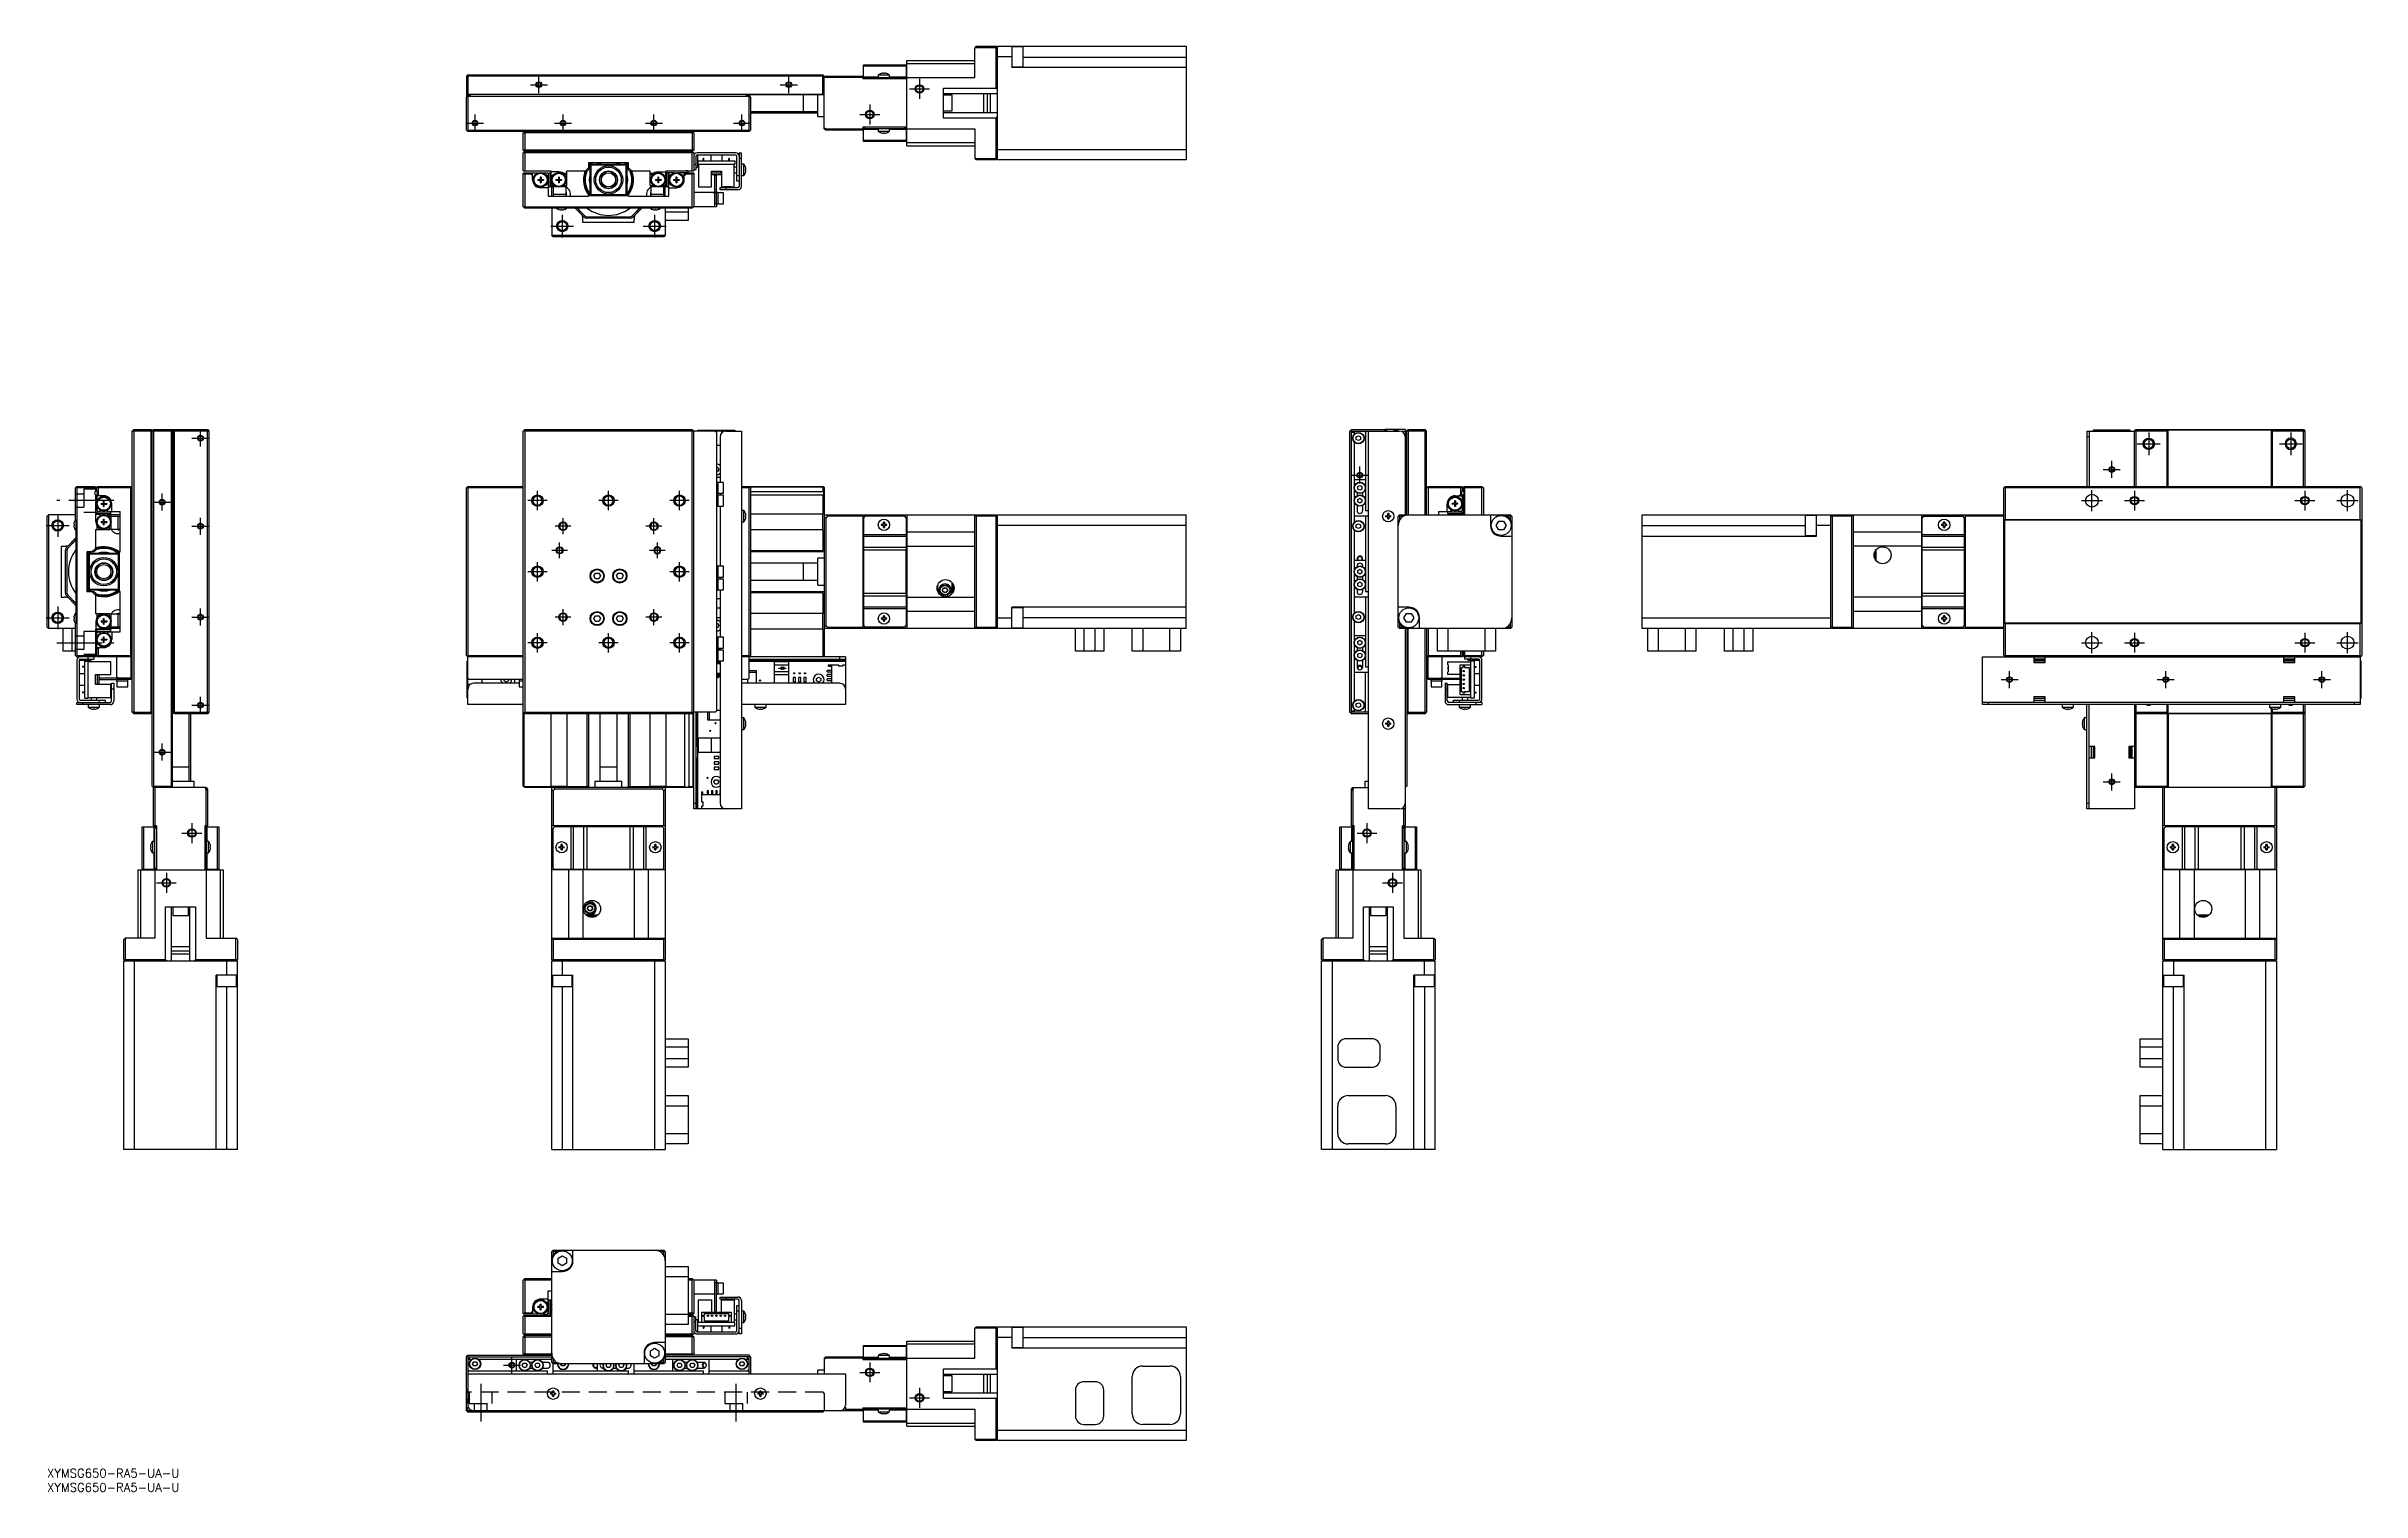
# Model space of a CAD drawing. Extents: x 0 to 815, y -8 to 501.
import ezdxf

# ---------------------------------------------------------------- set-up
doc = ezdxf.new("R2010")
doc.units = 0
doc.header["$LTSCALE"] = 0.5
doc.linetypes.add('CENTER', pattern=[50.8, 31.75, -6.35, 6.35, -6.35])
doc.linetypes.add('DASHED', pattern=[19.05, 12.7, -6.35])
for name, color, linetype in [('MSM_CENTER', 1, 'CENTER'), ('MSM_CONTINUOUS', 7, 'CONTINUOUS'), ('MSM_DASHED', 4, 'DASHED'), ('MSM_NARROW', 5, 'CONTINUOUS'), ('MSM_PART_NUMBER', 7, 'CONTINUOUS')]:
    doc.layers.add(name, color=color, linetype=linetype)
doc.styles.get("Standard").update_dxf_attribs({"font": 'txt.shx', "height": 1, "bigfont": 'bigfont.shx'})

# ---------------------------------------------------------------- blocks, each defined once
blk = doc.blocks.new('*U2')
at = {"layer": 'MSM_PART_NUMBER'}
blk.add_text('XYMSG650-RA5-UA-U', height=3, dxfattribs=at).set_placement((0, -3))
blk = doc.blocks.new('*U3')
at = {"layer": 'MSM_PART_NUMBER'}
blk.add_text('XYMSG650-RA5-UA-U', height=3, dxfattribs=at).set_placement((0, -8))

msp = doc.modelspace()

# ---------------------------------------------------------------- linework, layer by layer
at = {"layer": 'MSM_CENTER'}
for p, q in [((173.18, 484.22), (173.18, 490.22)), ((261.18, 484.22), (261.18, 490.22)), ((307.18, 489.22), (307.18, 482.22)), ((170.18, 487.22), (176.18, 487.22)), ((258.18, 487.22), (264.18, 487.22)), ((303.68, 485.72), (310.68, 485.72)), ((147.68, 473.72), (153.68, 473.72)), ((150.68, 470.72), (150.68, 476.72)), ((178.68, 473.72), (184.68, 473.72)), ((181.68, 470.72), (181.68, 476.72)), ((210.68, 473.72), (216.68, 473.72)), ((213.68, 470.72), (213.68, 476.72)), ((241.68, 473.72), (247.68, 473.72)), ((244.68, 470.72), (244.68, 476.72)), ((286.18, 476.72), (293.18, 476.72)), ((289.68, 480.22), (289.68, 473.22)), ((181.42, 441.45), (181.42, 433.45)), ((213.94, 441.45), (213.94, 433.45)), ((177.42, 437.45), (185.42, 437.45)), ((209.94, 437.45), (217.94, 437.45)), ((51, 362.81), (57, 362.81)), ((54, 359.81), (54, 365.81)), ((735.99, 360.81), (743.99, 360.81)), ((739.99, 364.81), (739.99, 356.81)), ((785.99, 360.81), (793.99, 360.81)), ((789.99, 364.81), (789.99, 356.81)), ((462.24, 346.81), (462.24, 352.81)), ((723.99, 351.81), (729.99, 351.81)), ((726.99, 348.81), (726.99, 354.81)), ((40.5, 337.31), (40.5, 343.31)), ((172.68, 337.41), (172.68, 344.21)), ((197.68, 337.41), (197.68, 344.21)), ((222.68, 337.41), (222.68, 344.21)), ((459.24, 349.81), (465.24, 349.81)), ((719.99, 337.11), (719.99, 344.51)), ((734.99, 344.31), (734.99, 337.31)), ((794.99, 344.31), (794.99, 337.31)), ((809.99, 337.11), (809.99, 344.51)), ((23.5, 340.81), (3.5, 340.81)), ((3.74, 336.08), (3.74, 328.08)), ((37.5, 340.31), (43.5, 340.31)), ((54, 328.81), (54, 334.81)), ((176.08, 340.81), (169.28, 340.81)), ((181.68, 329.01), (181.68, 334.61)), ((201.08, 340.81), (194.28, 340.81)), ((213.68, 329.01), (213.68, 334.61)), ((226.08, 340.81), (219.28, 340.81)), ((716.29, 340.81), (723.69, 340.81)), ((731.49, 340.81), (738.49, 340.81)), ((791.49, 340.81), (798.49, 340.81)), ((806.29, 340.81), (813.69, 340.81)), ((-0.26, 332.08), (7.74, 332.08)), ((51, 331.81), (57, 331.81)), ((184.48, 331.81), (178.88, 331.81)), ((180.48, 320.51), (180.48, 326.11)), ((216.48, 331.81), (210.88, 331.81)), ((214.88, 320.51), (214.88, 326.11)), ((172.68, 312.41), (172.68, 319.21)), ((183.28, 323.31), (177.68, 323.31)), ((217.68, 323.31), (212.08, 323.31)), ((222.68, 312.41), (222.68, 319.21)), ((176.08, 315.81), (169.28, 315.81)), ((226.08, 315.81), (219.28, 315.81)), ((3.74, 303.55), (3.74, 295.55)), ((54, 296.81), (54, 302.81)), ((181.68, 297.01), (181.68, 302.61)), ((213.68, 297.01), (213.68, 302.61)), ((-0.26, 299.55), (7.74, 299.55)), ((51, 299.81), (57, 299.81)), ((172.68, 287.41), (172.68, 294.21)), ((184.48, 299.81), (178.88, 299.81)), ((197.68, 287.41), (197.68, 294.21)), ((216.48, 299.81), (210.88, 299.81)), ((222.68, 287.41), (222.68, 294.21)), ((719.99, 287.11), (719.99, 294.51)), ((734.99, 294.31), (734.99, 287.31)), ((794.99, 294.31), (794.99, 287.31)), ((809.99, 287.11), (809.99, 294.51)), ((3.5, 290.81), (23.5, 290.81)), ((176.08, 290.81), (169.28, 290.81)), ((201.08, 290.81), (194.28, 290.81)), ((226.08, 290.81), (219.28, 290.81)), ((716.29, 290.81), (723.69, 290.81)), ((731.49, 290.81), (738.49, 290.81)), ((791.49, 290.81), (798.49, 290.81)), ((806.29, 290.81), (813.69, 290.81)), ((687.99, 277.81), (693.99, 277.81)), ((690.99, 274.81), (690.99, 280.81)), ((742.99, 277.81), (748.99, 277.81)), ((745.99, 274.81), (745.99, 280.81)), ((797.99, 277.81), (803.99, 277.81)), ((800.99, 274.81), (800.99, 280.81)), ((54, 265.81), (54, 271.81)), ((51, 268.81), (57, 268.81)), ((40.5, 249.31), (40.5, 255.31)), ((37.5, 252.31), (43.5, 252.31)), ((726.99, 238.81), (726.99, 244.81)), ((723.99, 241.81), (729.99, 241.81)), ((47.5, 223.81), (54.5, 223.81)), ((51, 227.31), (51, 220.31)), ((461.24, 223.81), (468.24, 223.81)), ((464.74, 227.31), (464.74, 220.31)), ((38.5, 206.31), (45.5, 206.31)), ((42, 209.81), (42, 202.81)), ((470.24, 206.31), (477.24, 206.31)), ((473.74, 209.81), (473.74, 202.81)), ((160.68, 36.5), (166.68, 36.5)), ((163.68, 33.5), (163.68, 39.5)), ((286.18, 34), (293.18, 34)), ((289.68, 37.5), (289.68, 30.5)), ((152.68, 29.97), (152.68, 16.68)), ((242.68, 16.68), (242.68, 29.97)), ((303.68, 25), (310.68, 25)), ((307.18, 28.5), (307.18, 21.5))]:
    msp.add_line(p, q, dxfattribs=at)
at = {"layer": 'MSM_CONTINUOUS'}
for p, q in [((327.18, 500.72), (326.68, 500.22)), ((326.68, 489.72), (326.68, 500.22)), ((334.18, 500.22), (326.68, 500.22)), ((327.18, 500.72), (334.18, 500.72)), ((334.68, 500.22), (334.18, 500.72)), ((334.18, 500.22), (334.43, 500.47)), ((334.18, 485.97), (334.18, 500.22)), ((334.68, 460.72), (334.68, 500.72)), ((334.68, 500.72), (401.08, 500.72)), ((339.68, 500.72), (339.68, 493.23)), ((343.68, 500.48), (339.68, 500.48)), ((343.68, 493.48), (343.68, 500.48)), ((401.08, 500.72), (401.08, 460.72)), ((147.68, 490.22), (148.18, 490.72)), ((147.68, 490.22), (147.68, 483.02)), ((147.93, 490.47), (148.18, 490.22)), ((148.18, 490.72), (273.18, 490.72)), ((273.18, 490.22), (148.18, 490.22)), ((148.18, 490.22), (148.18, 483.92)), ((273.68, 490.22), (273.18, 490.72)), ((273.18, 490.22), (273.43, 490.47)), ((273.18, 483.92), (273.18, 490.22)), ((273.68, 490.22), (287.18, 490.22)), ((273.68, 471.72), (273.68, 490.22)), ((287.18, 489.72), (273.68, 489.72)), ((287.18, 490.22), (287.18, 489.22)), ((302.68, 489.22), (287.18, 489.22)), ((287.48, 489.22), (287.48, 494.22)), ((287.48, 494.22), (302.48, 494.22)), ((302.48, 493.78), (287.48, 493.78)), ((287.48, 490.01), (292.68, 490.01)), ((287.48, 489.72), (302.48, 489.72)), ((287.98, 489.72), (287.98, 489.22)), ((296.68, 490.61), (292.68, 490.61)), ((292.68, 490.61), (292.68, 489.72)), ((293.75, 491.17), (293.73, 491.17)), ((294.48, 491.17), (294.48, 491.3)), ((294.88, 491.17), (294.48, 491.17)), ((294.88, 491.3), (294.88, 491.17)), ((295.63, 491.17), (295.61, 491.17)), ((296.68, 489.72), (296.68, 490.61)), ((296.68, 490.01), (302.48, 490.01)), ((301.98, 489.22), (301.98, 489.72)), ((302.48, 494.22), (302.48, 489.22)), ((302.68, 465.72), (302.68, 495.72)), ((302.68, 495.72), (326.68, 495.72)), ((302.68, 494.72), (326.68, 494.72)), ((302.68, 489.72), (326.68, 489.72)), ((339.68, 497.02), (334.68, 497.02)), ((339.68, 493.48), (343.68, 493.48)), ((401.08, 493.23), (339.68, 493.23)), ((343.68, 496.93), (401.08, 496.93)), ((273.28, 483.72), (147.68, 483.72)), ((149.08, 483.52), (147.68, 483.52)), ((147.68, 482.72), (148.08, 483.12)), ((147.78, 482.92), (147.68, 483.02)), ((147.68, 471.22), (147.68, 482.72)), ((147.78, 482.82), (147.78, 483.02)), ((148.18, 483.92), (147.98, 483.72)), ((148.78, 483.32), (148.08, 483.32)), ((148.08, 483.32), (148.08, 483.12)), ((148.08, 483.12), (148.18, 483.22)), ((148.08, 483.12), (148.18, 483.02)), ((148.18, 483.92), (273.18, 483.92)), ((148.18, 483.22), (247.18, 483.22)), ((148.18, 483.02), (148.18, 471.22)), ((247.18, 483.02), (148.18, 483.02)), ((148.78, 483.22), (148.78, 483.32)), ((149.08, 483.22), (149.08, 483.52)), ((273.18, 483.62), (246.28, 483.62)), ((246.28, 483.22), (246.28, 483.62)), ((247.28, 483.32), (246.58, 483.32)), ((246.58, 483.32), (246.58, 483.22)), ((247.18, 483.22), (247.28, 483.12)), ((247.18, 483.02), (247.28, 483.12)), ((247.18, 471.22), (247.18, 483.02)), ((247.28, 483.12), (247.28, 483.32)), ((247.28, 483.12), (247.68, 482.72)), ((247.58, 483.02), (247.58, 482.82)), ((247.68, 482.72), (247.68, 471.22)), ((266.38, 477.72), (266.38, 483.62)), ((271.38, 475.97), (271.38, 483.62)), ((273.33, 483.77), (273.18, 483.92)), ((273.18, 483.62), (273.28, 483.72)), ((273.28, 483.72), (273.68, 484.12)), ((315.68, 485.97), (334.18, 485.97)), ((315.68, 475.47), (315.68, 485.97)), ((334.68, 483.97), (315.68, 483.97)), ((318.68, 483.47), (315.68, 483.47)), ((318.68, 477.97), (318.68, 483.47)), ((329.68, 483.97), (329.68, 477.47)), ((331.18, 477.47), (331.18, 483.97)), ((332.18, 477.47), (332.18, 483.97)), ((334.68, 485.47), (334.18, 485.97)), ((247.68, 477.72), (271.38, 477.72)), ((271.38, 477.22), (247.68, 477.22)), ((271.38, 475.97), (273.68, 475.97)), ((315.68, 477.97), (318.68, 477.97)), ((315.68, 477.47), (334.68, 477.47)), ((334.18, 475.47), (315.68, 475.47)), ((334.18, 475.47), (334.68, 475.97)), ((334.18, 461.22), (334.18, 475.47)), ((148.18, 470.72), (147.68, 471.22)), ((148.18, 471.22), (147.93, 470.97)), ((148.18, 471.22), (247.18, 471.22)), ((247.18, 470.72), (148.18, 470.72)), ((167.68, 470.22), (168.18, 470.72)), ((167.68, 464.22), (167.68, 470.22)), ((227.68, 470.22), (167.68, 470.22)), ((168.18, 470.22), (168.39, 470.72)), ((168.18, 470.22), (168.18, 463.72)), ((179.53, 470.42), (179.23, 470.72)), ((179.53, 470.42), (215.83, 470.42)), ((179.53, 470.22), (179.53, 470.42)), ((216.13, 470.72), (215.83, 470.42)), ((226.97, 470.72), (227.18, 470.22)), ((227.18, 470.72), (227.68, 470.22)), ((227.18, 470.22), (227.18, 463.72)), ((227.68, 470.22), (227.68, 464.22)), ((247.43, 470.97), (247.18, 471.22)), ((247.18, 470.72), (247.68, 471.22)), ((273.68, 472.02), (274.29, 471.72)), ((274.18, 471.22), (273.68, 471.72)), ((287.18, 471.22), (274.18, 471.22)), ((274.29, 471.72), (287.18, 471.72)), ((274.29, 471.72), (274.79, 471.22)), ((302.68, 472.22), (287.18, 472.22)), ((287.18, 472.22), (287.18, 471.22)), ((287.48, 467.22), (287.48, 472.22)), ((302.48, 471.72), (287.48, 471.72)), ((292.68, 471.42), (287.48, 471.42)), ((287.48, 467.65), (302.48, 467.65)), ((302.48, 467.22), (287.48, 467.22)), ((287.98, 472.22), (287.98, 471.72)), ((292.68, 471.72), (292.68, 470.82)), ((292.68, 470.82), (296.68, 470.82)), ((293.73, 470.26), (293.75, 470.26)), ((294.48, 470.26), (294.88, 470.26)), ((294.48, 470.13), (294.48, 470.26)), ((294.88, 470.26), (294.88, 470.13)), ((295.61, 470.26), (295.63, 470.26)), ((296.68, 470.82), (296.68, 471.72)), ((302.48, 471.42), (296.68, 471.42)), ((301.98, 471.72), (301.98, 472.22)), ((302.48, 472.22), (302.48, 467.22)), ((302.68, 471.72), (326.68, 471.72)), ((326.68, 466.72), (302.68, 466.72)), ((302.68, 465.72), (326.68, 465.72)), ((326.68, 471.72), (326.68, 461.22)), ((227.68, 464.22), (167.68, 464.22)), ((167.68, 464.22), (168.18, 463.72)), ((167.68, 463.22), (168.18, 463.72)), ((167.68, 456.92), (167.68, 463.22)), ((167.88, 456.72), (167.68, 456.92)), ((177.48, 456.72), (167.88, 456.72)), ((167.93, 463.47), (168.18, 463.22)), ((227.18, 463.72), (168.18, 463.72)), ((168.18, 463.22), (168.18, 456.72)), ((227.18, 463.22), (168.18, 463.22)), ((177.48, 455.26), (177.48, 456.72)), ((179.58, 463.42), (179.28, 463.72)), ((183.18, 463.61), (179.38, 463.61)), ((179.58, 463.42), (215.78, 463.42)), ((190.18, 456.72), (182.98, 456.72)), ((182.98, 451.72), (182.98, 456.72)), ((183.18, 463.42), (183.18, 463.61)), ((185.67, 463.42), (185.97, 463.72)), ((186.68, 463.72), (186.38, 463.42)), ((189.47, 456.72), (190.68, 457.92)), ((190.68, 457.22), (190.18, 456.72)), ((190.68, 459.72), (190.68, 457.22)), ((204.68, 459.72), (190.68, 459.72)), ((191.18, 458.42), (191.48, 458.72)), ((191.18, 449.02), (191.18, 458.42)), ((191.68, 458.92), (191.48, 458.72)), ((191.48, 458.72), (191.48, 448.72)), ((191.68, 458.92), (191.98, 459.22)), ((203.68, 458.92), (191.68, 458.92)), ((191.98, 459.22), (203.38, 459.22)), ((203.38, 459.22), (203.68, 458.92)), ((203.88, 458.72), (203.68, 458.92)), ((203.88, 448.72), (203.88, 458.72)), ((203.88, 458.72), (204.18, 458.42)), ((204.18, 458.42), (204.18, 449.02)), ((204.68, 457.22), (204.68, 459.72)), ((204.68, 457.92), (205.89, 456.72)), ((205.18, 456.72), (204.68, 457.22)), ((212.38, 456.72), (205.18, 456.72)), ((208.98, 463.42), (208.68, 463.72)), ((209.39, 463.72), (209.69, 463.42)), ((215.98, 463.61), (212.18, 463.61)), ((212.18, 463.61), (212.18, 463.42)), ((212.38, 451.72), (212.38, 456.72)), ((216.08, 463.72), (215.78, 463.42)), ((227.48, 456.72), (217.88, 456.72)), ((217.88, 455.26), (217.88, 456.72)), ((225.68, 456.05), (225.68, 456.72)), ((227.68, 464.22), (227.18, 463.72)), ((227.18, 463.72), (227.68, 463.22)), ((227.18, 463.22), (227.43, 463.47)), ((227.18, 456.72), (227.18, 463.22)), ((227.68, 456.92), (227.48, 456.72)), ((227.68, 463.22), (227.68, 456.92)), ((227.68, 459.22), (228.48, 459.22)), ((228.48, 457.22), (227.68, 457.22)), ((228.48, 462.02), (228.48, 457.22)), ((228.48, 458.22), (228.98, 458.22)), ((228.98, 462.22), (228.54, 462.22)), ((242.48, 463.22), (228.88, 463.22)), ((242.48, 462.42), (228.88, 462.42)), ((228.98, 462.22), (228.98, 458.22)), ((229.18, 460.42), (229.18, 459.22)), ((229.18, 460.42), (242.18, 460.42)), ((229.18, 459.22), (242.18, 459.22)), ((229.43, 459.22), (229.43, 451.22)), ((231.06, 460.42), (231.06, 461.22)), ((231.31, 461.22), (231.06, 461.22)), ((231.31, 460.42), (231.31, 461.22)), ((233.68, 462.42), (233.68, 460.42)), ((233.93, 456.72), (237.43, 456.72)), ((233.93, 451.22), (233.93, 456.72)), ((237.43, 456.72), (237.43, 451.22)), ((237.68, 460.42), (237.68, 462.42)), ((240.06, 460.42), (240.06, 461.22)), ((240.31, 461.22), (240.06, 461.22)), ((240.31, 460.42), (240.31, 461.22)), ((241.93, 451.22), (241.93, 459.22)), ((242.88, 458.22), (241.93, 458.22)), ((242.18, 460.42), (242.18, 459.22)), ((242.88, 453.22), (242.88, 462.02)), ((243.68, 463.22), (244.48, 463.22)), ((243.68, 463.22), (243.68, 451.52)), ((244.48, 461.22), (243.68, 461.22)), ((244.48, 451.42), (244.48, 463.22)), ((245.38, 459.22), (244.48, 459.22)), ((245.38, 455.22), (245.38, 459.22)), ((245.94, 458.14), (245.94, 458.17)), ((245.94, 457.42), (246.07, 457.42)), ((245.94, 457.02), (245.94, 457.42)), ((246.07, 457.02), (245.94, 457.02)), ((326.68, 461.22), (327.18, 460.72)), ((326.68, 461.22), (334.18, 461.22)), ((334.18, 460.72), (327.18, 460.72)), ((334.43, 460.97), (334.18, 461.22)), ((334.18, 460.72), (334.68, 461.22)), ((334.68, 464.42), (401.08, 464.42)), ((401.08, 460.72), (334.68, 460.72)), ((167.68, 456.02), (167.78, 456.12)), ((167.68, 444.22), (167.68, 456.02)), ((167.88, 456.22), (167.78, 456.12)), ((167.78, 456.12), (168.18, 455.72)), ((167.88, 456.22), (173.07, 456.22)), ((168.18, 455.72), (168.18, 444.22)), ((170.48, 455.72), (168.18, 455.72)), ((170.98, 456.07), (170.48, 455.72)), ((170.48, 455.72), (170.98, 455.22)), ((170.98, 453.72), (170.98, 456.22)), ((172.78, 453.86), (173.58, 453.86)), ((172.78, 453.86), (172.78, 453.57)), ((172.78, 453.57), (173.58, 453.57)), ((173.31, 453.86), (173.31, 453.57)), ((173.93, 454.72), (173.64, 454.72)), ((173.64, 454.72), (173.64, 453.92)), ((173.64, 454.19), (173.93, 454.19)), ((173.64, 453.51), (173.64, 452.72)), ((173.64, 453.25), (173.93, 453.25)), ((173.93, 452.72), (173.64, 452.72)), ((176.48, 450.92), (173.78, 450.92)), ((173.93, 454.72), (173.93, 453.92)), ((173.93, 453.51), (173.93, 452.72)), ((173.99, 453.86), (174.78, 453.86)), ((173.99, 453.57), (174.78, 453.57)), ((174.25, 453.57), (174.25, 453.86)), ((174.5, 456.22), (176.18, 456.22)), ((174.78, 453.86), (174.78, 453.57)), ((176.11, 452.39), (176.48, 452.17)), ((176.48, 455.92), (176.18, 456.22)), ((176.48, 455.26), (176.34, 455.18)), ((176.48, 455.92), (176.48, 455.26)), ((176.48, 452.17), (176.48, 448.02)), ((176.68, 456.22), (177.28, 456.22)), ((176.68, 451.22), (176.68, 456.22)), ((176.68, 451.22), (177.28, 451.22)), ((177.28, 451.22), (177.28, 456.22)), ((180.18, 456.52), (177.48, 456.52)), ((177.86, 455.04), (177.48, 455.26)), ((177.48, 452.17), (177.62, 452.25)), ((177.48, 451.72), (177.48, 452.17)), ((177.48, 451.72), (178.52, 451.72)), ((177.48, 451.72), (177.98, 451.22)), ((177.68, 455.14), (177.68, 455.14)), ((177.68, 452.28), (177.68, 452.29)), ((177.68, 448.02), (177.68, 451.52)), ((179.47, 451.22), (177.98, 451.22)), ((178.23, 451.22), (178.23, 448.02)), ((178.23, 448.72), (182.73, 448.72)), ((179.18, 453.86), (179.98, 453.86)), ((179.18, 453.86), (179.18, 453.57)), ((179.18, 453.57), (179.98, 453.57)), ((179.71, 453.86), (179.71, 453.57)), ((180.33, 454.72), (180.04, 454.72)), ((180.04, 454.72), (180.04, 453.92)), ((180.04, 454.19), (180.33, 454.19)), ((180.04, 453.51), (180.04, 452.72)), ((180.04, 453.25), (180.33, 453.25)), ((180.33, 452.72), (180.04, 452.72)), ((180.33, 454.72), (180.33, 453.92)), ((180.33, 453.51), (180.33, 452.72)), ((180.39, 453.86), (181.18, 453.86)), ((180.39, 453.57), (181.18, 453.57)), ((180.65, 453.57), (180.65, 453.86)), ((182.73, 451.22), (180.9, 451.22)), ((181.18, 453.86), (181.18, 453.57)), ((181.78, 456.02), (182.98, 456.02)), ((181.84, 451.72), (182.98, 451.72)), ((182.98, 455.52), (182.33, 455.52)), ((182.48, 451.22), (182.98, 451.72)), ((182.73, 448.02), (182.73, 451.22)), ((191.48, 448.72), (191.18, 449.02)), ((191.48, 448.72), (191.68, 448.52)), ((191.68, 448.52), (203.68, 448.52)), ((191.98, 448.22), (191.68, 448.52)), ((194.52, 450.52), (194.71, 450.52)), ((194.93, 450.29), (194.71, 450.52)), ((194.93, 450.29), (194.76, 450.29)), ((194.93, 450.15), (194.93, 450.29)), ((194.93, 450.15), (194.93, 450.15)), ((200.66, 450.52), (200.43, 450.29)), ((200.6, 450.29), (200.43, 450.29)), ((200.43, 450.29), (200.43, 450.15)), ((200.66, 450.52), (200.85, 450.52)), ((203.68, 448.52), (203.38, 448.22)), ((203.68, 448.52), (203.88, 448.72)), ((204.18, 449.02), (203.88, 448.72)), ((212.38, 456.02), (213.58, 456.02)), ((213.04, 455.52), (212.38, 455.52)), ((212.38, 451.72), (213.52, 451.72)), ((212.38, 451.72), (212.88, 451.22)), ((214.47, 451.22), (212.63, 451.22)), ((212.63, 451.22), (212.63, 448.02)), ((212.63, 448.72), (217.13, 448.72)), ((214.18, 453.86), (214.98, 453.86)), ((214.18, 453.86), (214.18, 453.57)), ((214.18, 453.57), (214.98, 453.57)), ((214.71, 453.86), (214.71, 453.57)), ((215.33, 454.72), (215.04, 454.72)), ((215.04, 454.72), (215.04, 453.92)), ((215.04, 454.19), (215.33, 454.19)), ((215.04, 453.51), (215.04, 452.72)), ((215.04, 453.25), (215.33, 453.25)), ((215.33, 452.72), (215.04, 452.72)), ((215.18, 456.52), (217.88, 456.52)), ((215.33, 454.72), (215.33, 453.92)), ((215.33, 453.51), (215.33, 452.72)), ((215.39, 453.86), (216.18, 453.86)), ((215.39, 453.57), (216.18, 453.57)), ((215.65, 453.57), (215.65, 453.86)), ((217.38, 451.22), (215.9, 451.22)), ((216.18, 453.86), (216.18, 453.57)), ((216.84, 451.72), (217.88, 451.72)), ((217.13, 448.02), (217.13, 451.22)), ((217.38, 451.22), (217.88, 451.72)), ((217.88, 455.26), (217.51, 455.04)), ((217.68, 455.14), (217.68, 455.14)), ((217.68, 452.28), (217.68, 452.29)), ((217.68, 448.02), (217.68, 451.52)), ((218.08, 451.42), (217.68, 451.42)), ((217.74, 452.25), (217.88, 452.17)), ((220.87, 456.22), (217.88, 456.22)), ((217.88, 451.72), (217.88, 452.17)), ((218.08, 451.22), (218.08, 456.22)), ((218.08, 451.22), (218.68, 451.22)), ((218.68, 451.22), (218.68, 456.22)), ((218.88, 451.42), (218.68, 451.42)), ((219.18, 456.22), (218.88, 455.92)), ((218.88, 455.92), (218.88, 455.26)), ((219.02, 455.18), (218.88, 455.26)), ((218.88, 452.17), (219.26, 452.39)), ((218.88, 448.02), (218.88, 452.17)), ((218.88, 450.92), (221.58, 450.92)), ((220.58, 453.86), (221.38, 453.86)), ((220.58, 453.86), (220.58, 453.57)), ((220.58, 453.57), (221.38, 453.57)), ((221.11, 453.86), (221.11, 453.57)), ((221.73, 454.72), (221.44, 454.72)), ((221.44, 454.72), (221.44, 453.92)), ((221.44, 454.19), (221.73, 454.19)), ((221.44, 453.51), (221.44, 452.72)), ((221.44, 453.25), (221.73, 453.25)), ((221.73, 452.72), (221.44, 452.72)), ((221.73, 454.72), (221.73, 453.92)), ((221.73, 453.51), (221.73, 452.72)), ((221.79, 453.86), (222.58, 453.86)), ((221.79, 453.57), (222.58, 453.57)), ((222.05, 453.57), (222.05, 453.86)), ((225.68, 456.22), (222.3, 456.22)), ((222.58, 453.86), (222.58, 453.57)), ((224.38, 453.72), (224.38, 456.22)), ((224.88, 455.72), (224.38, 456.07)), ((224.38, 455.22), (224.88, 455.72)), ((227.18, 455.72), (224.88, 455.72)), ((225.94, 456.22), (227.48, 456.22)), ((227.18, 455.72), (227.58, 456.12)), ((227.18, 444.22), (227.18, 455.72)), ((227.58, 456.12), (227.48, 456.22)), ((227.58, 456.12), (227.68, 456.02)), ((227.68, 456.02), (227.68, 444.22)), ((236.18, 449.22), (227.68, 449.22)), ((229.43, 451.22), (233.93, 451.22)), ((237.43, 456.02), (233.93, 456.02)), ((237.43, 455.52), (233.93, 455.52)), ((234.68, 449.22), (235.18, 448.72)), ((235.18, 455.22), (235.68, 455.22)), ((235.18, 444.22), (235.18, 455.22)), ((235.68, 445.22), (235.68, 455.22)), ((236.18, 449.22), (236.18, 445.22)), ((238.18, 449.12), (236.18, 449.12)), ((236.98, 450.22), (236.98, 451.02)), ((236.98, 451.02), (243.18, 451.02)), ((243.28, 450.22), (236.98, 450.22)), ((237.43, 451.22), (238.43, 451.22)), ((238.18, 445.32), (238.18, 449.12)), ((238.43, 451.32), (240.93, 451.32)), ((238.43, 451.22), (238.43, 451.32)), ((238.98, 451.02), (238.98, 450.22)), ((239.23, 451.32), (239.23, 451.22)), ((239.23, 451.22), (240.13, 451.22)), ((239.61, 451.32), (239.61, 451.22)), ((239.76, 451.32), (239.76, 451.22)), ((240.13, 451.32), (240.13, 451.22)), ((240.93, 451.22), (240.93, 451.32)), ((240.93, 451.22), (241.93, 451.22)), ((241.93, 456.22), (242.88, 456.22)), ((242.88, 455.22), (243.68, 455.22)), ((243.68, 453.22), (242.88, 453.22)), ((244.48, 455.22), (245.38, 455.22)), ((245.94, 456.27), (245.94, 456.29)), ((168.18, 443.72), (167.68, 444.22)), ((168.18, 444.22), (167.93, 443.97)), ((168.18, 444.22), (227.18, 444.22)), ((227.18, 443.72), (168.18, 443.72)), ((176.48, 448.02), (190.68, 448.02)), ((177.68, 443.72), (177.68, 434.22)), ((180.23, 443.26), (180.25, 443.26)), ((180.98, 443.26), (181.38, 443.26)), ((180.98, 443.13), (180.98, 443.26)), ((181.38, 443.26), (181.38, 443.13)), ((182.11, 443.26), (182.13, 443.26)), ((189.03, 440.65), (185.97, 443.72)), ((186.68, 443.72), (189.39, 441.01)), ((190.1, 440.72), (205.27, 440.72)), ((190.68, 448.02), (190.68, 448.22)), ((190.68, 448.22), (204.68, 448.22)), ((204.68, 448.22), (204.68, 448.02)), ((204.68, 448.02), (218.88, 448.02)), ((205.97, 441.01), (208.68, 443.72)), ((209.39, 443.72), (206.33, 440.65)), ((213.23, 443.26), (213.25, 443.26)), ((213.98, 443.26), (214.38, 443.26)), ((213.98, 443.13), (213.98, 443.26)), ((214.38, 443.26), (214.38, 443.13)), ((215.11, 443.26), (215.13, 443.26)), ((217.68, 443.72), (217.68, 434.22)), ((217.68, 442.42), (225.68, 442.42)), ((225.68, 443.72), (225.68, 439.42)), ((227.43, 443.97), (227.18, 444.22)), ((227.68, 444.22), (227.18, 443.72)), ((235.68, 444.22), (227.68, 444.22)), ((235.18, 445.22), (236.18, 445.22)), ((235.68, 445.22), (235.68, 444.22)), ((236.18, 445.32), (238.18, 445.32)), ((177.68, 434.22), (217.68, 434.22)), ((178.18, 433.72), (177.68, 434.22)), ((217.18, 433.72), (178.18, 433.72)), ((188.68, 438.72), (188.68, 439.72)), ((206.68, 438.72), (188.68, 438.72)), ((205.27, 440.22), (190.1, 440.22)), ((206.68, 438.72), (206.68, 439.72)), ((217.68, 434.22), (217.18, 433.72)), ((225.68, 439.42), (217.68, 439.42)), ((30.5, 365.81), (30, 365.31)), ((30.5, 365.31), (30, 365.1)), ((30, 266.31), (30, 365.31)), ((30.5, 365.81), (36.5, 365.81)), ((30.5, 365.81), (30.5, 265.81)), ((37, 365.31), (30.5, 365.31)), ((36.5, 365.81), (37, 365.31)), ((36.5, 365.81), (36.5, 265.81)), ((37.5, 365.81), (37, 365.31)), ((37, 240.31), (37, 365.31)), ((37.5, 365.31), (37.25, 365.56)), ((37.5, 365.81), (44.7, 365.81)), ((43.8, 365.31), (37.5, 365.31)), ((37.5, 365.31), (37.5, 240.31)), ((44, 365.51), (43.8, 365.31)), ((43.8, 240.31), (43.8, 365.31)), ((44, 365.81), (44, 240.21)), ((44.2, 364.41), (44.2, 365.81)), ((44.5, 364.41), (44.2, 364.41)), ((44.4, 365.41), (44.4, 364.71)), ((44.6, 365.41), (44.4, 365.41)), ((44.4, 364.71), (44.5, 364.71)), ((44.5, 365.31), (44.6, 365.41)), ((44.5, 266.31), (44.5, 365.31)), ((44.6, 365.41), (45, 365.81)), ((44.7, 365.31), (44.6, 365.41)), ((44.7, 365.81), (44.8, 365.71)), ((44.7, 365.71), (44.9, 365.71)), ((56.5, 365.31), (44.7, 365.31)), ((44.7, 365.31), (44.7, 266.31)), ((45, 365.81), (56.5, 365.81)), ((56.5, 365.81), (57, 365.31)), ((56.75, 365.56), (56.5, 365.31)), ((56.5, 266.31), (56.5, 365.31)), ((57, 365.31), (57, 266.31)), ((168.18, 365.81), (167.68, 365.31)), ((167.68, 240.31), (167.68, 365.31)), ((168.18, 365.31), (167.93, 365.56)), ((168.18, 365.81), (227.18, 365.81)), ((227.18, 365.31), (168.18, 365.31)), ((168.18, 365.31), (168.18, 266.31)), ((227.68, 365.31), (227.18, 365.81)), ((227.43, 365.56), (227.18, 365.31)), ((227.18, 266.31), (227.18, 365.31)), ((238.43, 365.31), (227.68, 365.31)), ((227.68, 232.31), (227.68, 365.31)), ((229.18, 365.31), (229.18, 365.61)), ((229.18, 365.61), (242.18, 365.61)), ((235.68, 364.81), (235.18, 365.31)), ((235.68, 364.81), (235.68, 266.81)), ((235.68, 360.31), (236.98, 360.31)), ((236.98, 363.31), (236.98, 347.21)), ((237.43, 365.31), (237.43, 364.58)), ((238.43, 365.23), (238.43, 365.31)), ((238.98, 365.31), (244.48, 365.31)), ((242.18, 365.61), (242.18, 365.31)), ((244.48, 365.31), (244.48, 232.31)), ((459.24, 365.81), (458.74, 365.31)), ((458.74, 266.31), (458.74, 365.31)), ((459.24, 365.31), (458.99, 365.56)), ((459.24, 365.81), (470.74, 365.81)), ((459.24, 365.31), (476.24, 365.31)), ((459.24, 266.31), (459.24, 365.31)), ((460.24, 364.81), (459.24, 364.81)), ((460.24, 365.31), (460.24, 364.13)), ((460.24, 361.49), (460.24, 333.13)), ((460.99, 363.24), (461.74, 363.68)), ((460.99, 362.38), (460.99, 363.24)), ((461.74, 361.95), (460.99, 362.38)), ((461.74, 363.68), (462.49, 363.24)), ((462.49, 362.38), (461.74, 361.95)), ((462.49, 363.24), (462.49, 362.38)), ((463.74, 365.31), (464.24, 364.81)), ((464.24, 365.31), (464.24, 337.31)), ((465.24, 232.31), (465.24, 365.31)), ((470.74, 365.81), (471.14, 365.41)), ((470.84, 365.71), (471.04, 365.71)), ((470.94, 365.71), (471.04, 365.81)), ((478.24, 365.81), (471.04, 365.81)), ((471.14, 365.41), (471.04, 365.31)), ((471.14, 365.41), (471.24, 365.31)), ((471.34, 365.41), (471.14, 365.41)), ((471.34, 365.31), (471.34, 365.41)), ((471.54, 365.31), (471.54, 365.81)), ((471.74, 365.31), (471.74, 365.81)), ((471.94, 365.31), (471.74, 365.51)), ((475.44, 365.61), (474.24, 365.61)), ((474.24, 365.61), (474.24, 365.31)), ((475.44, 365.61), (475.44, 365.31)), ((477.04, 365.31), (478.24, 365.31)), ((477.04, 365.14), (477.04, 365.31)), ((478.24, 365.81), (478.74, 365.31)), ((478.49, 365.56), (478.24, 365.31)), ((478.24, 365.31), (478.24, 335.81)), ((479.24, 365.81), (478.74, 365.31)), ((485.24, 365.31), (478.74, 365.31)), ((478.74, 335.81), (478.74, 365.31)), ((479.24, 365.81), (485.24, 365.81)), ((479.24, 365.81), (479.24, 335.81)), ((485.24, 335.81), (485.24, 365.81)), ((485.74, 365.31), (485.24, 365.81)), ((485.74, 365.1), (485.24, 365.31)), ((485.74, 335.81), (485.74, 365.31)), ((718.19, 365.31), (734.99, 365.31)), ((718.19, 365.31), (718.19, 345.81)), ((718.99, 363.31), (718.19, 363.31)), ((718.99, 365.31), (718.99, 345.81)), ((720.49, 365.61), (720.49, 365.31)), ((733.49, 365.61), (720.49, 365.61)), ((733.49, 365.31), (733.49, 365.61)), ((734.99, 365.31), (735.49, 365.81)), ((734.99, 345.81), (734.99, 365.31)), ((735.49, 365.1), (734.99, 365.31)), ((735.69, 365.31), (735.49, 365.81)), ((735.49, 365.81), (794.49, 365.81)), ((735.69, 365.31), (735.49, 365.1)), ((735.49, 365.1), (735.49, 345.81)), ((746.54, 365.31), (735.69, 365.31)), ((746.54, 365.31), (746.84, 365.61)), ((746.54, 345.81), (746.54, 365.31)), ((783.14, 365.61), (746.84, 365.61)), ((746.84, 345.81), (746.84, 365.61)), ((783.14, 365.81), (783.14, 345.81)), ((783.14, 365.61), (783.44, 365.31)), ((783.44, 365.31), (783.44, 345.81)), ((794.28, 365.31), (783.44, 365.31)), ((794.49, 365.81), (794.28, 365.31)), ((794.49, 365.1), (794.28, 365.31)), ((794.49, 365.81), (794.99, 365.31)), ((794.99, 365.31), (794.49, 365.1)), ((794.49, 345.81), (794.49, 365.1)), ((794.99, 365.31), (794.99, 345.81)), ((235.68, 352.56), (236.11, 352.56)), ((236.11, 351.06), (235.68, 351.06)), ((236.11, 352.56), (236.55, 351.81)), ((236.55, 351.81), (236.11, 351.06)), ((10, 345.31), (10.5, 345.81)), ((10, 334.21), (10, 345.31)), ((10.5, 345.31), (10.25, 345.56)), ((10.5, 345.81), (16.8, 345.81)), ((10.5, 345.31), (10.5, 286.31)), ((17, 345.31), (10.5, 345.31)), ((16.8, 345.81), (17, 345.61)), ((17, 345.61), (17, 344.07)), ((17, 342.75), (17, 336.01)), ((17.7, 345.81), (17.5, 345.61)), ((17.5, 344.07), (17.5, 345.61)), ((17.5, 342.75), (17.5, 340.43)), ((20, 342.51), (17.5, 342.51)), ((18, 345.31), (17.6, 345.71)), ((18, 343.01), (17.65, 342.51)), ((17.7, 345.81), (29.5, 345.81)), ((29.5, 345.31), (18, 345.31)), ((18, 345.31), (18, 343.01)), ((18.5, 342.51), (18, 343.01)), ((29.5, 345.81), (30, 345.31)), ((29.75, 345.56), (29.5, 345.31)), ((29.5, 286.31), (29.5, 345.31)), ((148.18, 345.81), (147.68, 345.31)), ((147.68, 286.31), (147.68, 345.31)), ((147.93, 345.56), (148.18, 345.31)), ((148.18, 345.81), (167.68, 345.81)), ((167.68, 345.31), (148.18, 345.31)), ((148.18, 345.31), (148.18, 286.31)), ((236.98, 348.91), (235.68, 348.91)), ((236.18, 347.31), (235.68, 347.31)), ((235.68, 343.31), (236.18, 343.31)), ((236.18, 342.81), (235.68, 342.81)), ((236.18, 347.31), (236.18, 343.31)), ((238.18, 347.21), (236.18, 347.21)), ((236.18, 343.41), (238.18, 343.41)), ((236.18, 342.81), (236.18, 338.81)), ((238.18, 342.71), (236.18, 342.71)), ((236.98, 343.41), (236.98, 342.71)), ((238.18, 343.41), (238.18, 347.21)), ((238.18, 338.91), (238.18, 342.71)), ((244.48, 345.81), (273.18, 345.81)), ((247.18, 345.31), (244.48, 345.31)), ((247.68, 345.31), (247.18, 345.81)), ((247.18, 345.31), (247.43, 345.56)), ((247.18, 286.31), (247.18, 345.31)), ((273.28, 345.61), (247.38, 345.61)), ((247.68, 345.31), (247.68, 286.31)), ((247.68, 344.07), (273.28, 344.07)), ((273.28, 342.75), (247.68, 342.75)), ((273.33, 345.66), (273.18, 345.81)), ((273.28, 345.61), (273.33, 345.66)), ((273.28, 344.07), (273.28, 345.61)), ((273.28, 336.01), (273.28, 342.75)), ((273.33, 345.66), (273.68, 345.31)), ((273.68, 345.31), (273.68, 286.31)), ((460.24, 348.31), (464.24, 348.31)), ((461.24, 343.58), (461.24, 342.54)), ((461.49, 345.74), (462.24, 346.18)), ((461.49, 344.88), (461.49, 345.74)), ((462.24, 344.45), (461.49, 344.88)), ((462.24, 346.18), (462.99, 345.74)), ((462.99, 344.88), (462.24, 344.45)), ((462.99, 345.74), (462.99, 344.88)), ((463.24, 342.54), (463.24, 343.58)), ((485.74, 345.31), (486.24, 345.81)), ((486.24, 345.31), (485.99, 345.56)), ((486.24, 345.81), (498.04, 345.81)), ((486.24, 345.31), (486.24, 335.81)), ((497.74, 345.31), (486.24, 345.31)), ((495.74, 342.51), (498.24, 342.51)), ((497.74, 343.01), (497.24, 342.51)), ((498.14, 345.71), (497.74, 345.31)), ((497.74, 343.01), (497.74, 345.31)), ((498.09, 342.51), (497.74, 343.01)), ((498.04, 345.81), (498.24, 345.61)), ((498.24, 345.61), (498.24, 344.07)), ((498.24, 342.75), (498.24, 340.43)), ((498.74, 345.61), (498.79, 345.66)), ((498.74, 344.07), (498.74, 345.61)), ((498.74, 336.01), (498.74, 342.75)), ((498.79, 345.66), (498.94, 345.81)), ((498.79, 345.66), (499.14, 345.31)), ((498.94, 345.81), (505.24, 345.81)), ((499.14, 345.31), (499.14, 335.81)), ((505.24, 345.31), (499.14, 345.31)), ((505.24, 345.81), (505.74, 345.31)), ((505.49, 345.56), (505.24, 345.31)), ((505.24, 335.81), (505.24, 345.31)), ((505.74, 345.31), (505.74, 335.81)), ((689.49, 345.81), (688.99, 345.31)), ((688.99, 286.31), (688.99, 345.31)), ((689.24, 345.56), (689.49, 345.31)), ((689.49, 345.81), (814.49, 345.81)), ((689.49, 345.31), (689.49, 334.21)), ((814.49, 345.31), (689.49, 345.31)), ((814.99, 345.31), (814.49, 345.81)), ((814.49, 345.31), (814.74, 345.56)), ((814.49, 334.21), (814.49, 345.31)), ((814.99, 345.31), (814.99, 286.31)), ((0, 335.31), (0.5, 335.81)), ((0, 296.31), (0, 335.31)), ((0.5, 335.81), (0.5, 295.81)), ((10, 335.81), (0.5, 335.81)), ((17, 336.01), (18.46, 336.01)), ((17.2, 333.31), (17.2, 336.01)), ((17.5, 339), (17.5, 337.31)), ((17.5, 337.31), (17.8, 337.01)), ((22.5, 336.81), (17.5, 336.81)), ((17.5, 336.21), (17.5, 336.81)), ((22.5, 336.21), (17.5, 336.21)), ((17.8, 337.01), (18.46, 337.01)), ((18.54, 337.15), (18.46, 337.01)), ((18.46, 336.01), (18.67, 335.64)), ((18.58, 335.81), (18.57, 335.81)), ((19, 339.86), (19.8, 339.86)), ((19, 339.86), (19, 339.57)), ((19, 339.57), (19.8, 339.57)), ((19.53, 339.57), (19.53, 339.86)), ((19.86, 340.71), (20.14, 340.71)), ((19.86, 339.92), (19.86, 340.71)), ((20.14, 340.18), (19.86, 340.18)), ((19.86, 338.71), (19.86, 339.51)), ((19.86, 339.24), (20.14, 339.24)), ((19.86, 338.71), (20.14, 338.71)), ((19.86, 334.31), (20.14, 334.31)), ((19.86, 333.52), (19.86, 334.31)), ((20.14, 339.92), (20.14, 340.71)), ((20.14, 338.71), (20.14, 339.51)), ((20.14, 333.52), (20.14, 334.31)), ((20.2, 339.86), (21, 339.86)), ((20.2, 339.57), (21, 339.57)), ((20.47, 339.57), (20.47, 339.86)), ((21, 339.86), (21, 339.57)), ((21.54, 337.01), (21.33, 337.39)), ((21.43, 335.81), (21.42, 335.81)), ((21.46, 335.87), (21.54, 336.01)), ((21.54, 337.01), (25.7, 337.01)), ((22, 336.01), (21.54, 336.01)), ((22, 334.97), (22, 336.01)), ((22.5, 335.51), (22, 336.01)), ((25.7, 335.81), (22.2, 335.81)), ((22.5, 336.21), (22.5, 336.81)), ((22.5, 335.51), (22.5, 334.03)), ((25.7, 335.26), (22.5, 335.26)), ((22.8, 337.01), (22.8, 339.71)), ((25, 330.76), (25, 335.26)), ((25.7, 322.81), (25.7, 337.01)), ((235.68, 338.81), (236.18, 338.81)), ((236.18, 338.91), (238.18, 338.91)), ((236.98, 338.91), (236.98, 317.71)), ((245.38, 337.31), (244.48, 337.31)), ((245.38, 333.31), (245.38, 337.31)), ((245.94, 336.24), (245.94, 336.26)), ((245.94, 335.51), (246.07, 335.51)), ((245.94, 335.11), (245.94, 335.51)), ((246.07, 335.11), (245.94, 335.11)), ((245.94, 334.36), (245.94, 334.38)), ((273.28, 336.01), (247.68, 336.01)), ((273.18, 330.51), (273.18, 336.01)), ((273.68, 335.81), (334.18, 335.81)), ((274.18, 334.7), (273.68, 335.2)), ((274.79, 335.31), (274.18, 334.7)), ((274.18, 334.7), (274.18, 296.92)), ((274.29, 335.81), (274.79, 335.31)), ((287.18, 335.31), (274.79, 335.31)), ((287.18, 335.81), (287.18, 295.81)), ((287.98, 335.31), (287.48, 334.81)), ((287.48, 334.81), (287.48, 296.81)), ((301.98, 335.31), (287.98, 335.31)), ((302.48, 334.81), (301.98, 335.31)), ((302.48, 334.81), (302.48, 296.81)), ((302.68, 335.81), (302.68, 295.81)), ((326.68, 295.81), (326.68, 335.81)), ((326.68, 335.81), (327.18, 335.31)), ((334.18, 335.31), (327.18, 335.31)), ((327.18, 335.31), (327.18, 296.31)), ((334.68, 335.31), (334.18, 335.81)), ((334.18, 335.31), (334.43, 335.56)), ((334.18, 296.31), (334.18, 335.31)), ((334.68, 295.81), (334.68, 335.81)), ((334.68, 335.81), (401.08, 335.81)), ((401.08, 295.81), (401.08, 335.81)), ((465.24, 335.31), (460.24, 335.31)), ((461.24, 339.08), (461.24, 337.31)), ((461.49, 341.24), (462.24, 341.68)), ((461.49, 340.38), (461.49, 341.24)), ((462.24, 339.95), (461.49, 340.38)), ((462.24, 341.68), (462.99, 341.24)), ((462.99, 340.38), (462.24, 339.95)), ((462.99, 341.24), (462.99, 340.38)), ((463.24, 337.31), (463.24, 339.08)), ((464.24, 337.31), (465.24, 337.31)), ((464.24, 335.31), (464.24, 308.81)), ((471.31, 335.51), (472.04, 335.51)), ((472.04, 335.11), (471.31, 335.11)), ((472.04, 335.51), (472.04, 336.24)), ((472.04, 334.38), (472.04, 335.11)), ((472.44, 336.24), (472.44, 335.51)), ((472.44, 335.51), (473.17, 335.51)), ((472.44, 335.11), (472.44, 334.38)), ((473.17, 335.11), (472.44, 335.11)), ((475.74, 335.31), (476.24, 335.81)), ((475.74, 296.31), (475.74, 335.31)), ((476.24, 335.31), (475.99, 335.56)), ((476.24, 335.81), (515.24, 335.81)), ((476.24, 335.31), (476.24, 333.97)), ((477.58, 335.31), (476.24, 335.31)), ((490.04, 337.01), (494.2, 337.01)), ((490.04, 335.81), (490.04, 337.01)), ((492.94, 337.01), (492.94, 339.71)), ((493.24, 336.21), (493.24, 336.81)), ((498.24, 336.81), (493.24, 336.81)), ((498.24, 336.21), (493.24, 336.21)), ((493.74, 336.01), (493.54, 335.81)), ((493.74, 336.01), (493.74, 335.81)), ((493.74, 336.01), (494.2, 336.01)), ((494.2, 337.01), (494.41, 337.39)), ((494.2, 336.01), (494.28, 335.87)), ((494.74, 339.57), (494.74, 339.86)), ((495.54, 339.86), (494.74, 339.86)), ((495.54, 339.57), (494.74, 339.57)), ((495.27, 339.86), (495.27, 339.57)), ((495.89, 340.71), (495.6, 340.71)), ((495.6, 340.71), (495.6, 339.92)), ((495.89, 340.18), (495.6, 340.18)), ((495.6, 339.51), (495.6, 338.71)), ((495.6, 339.24), (495.89, 339.24)), ((495.89, 338.71), (495.6, 338.71)), ((495.89, 340.71), (495.89, 339.92)), ((495.89, 339.51), (495.89, 338.71)), ((496.74, 339.86), (495.95, 339.86)), ((496.74, 339.57), (495.95, 339.57)), ((496.21, 339.86), (496.21, 339.57)), ((496.74, 339.57), (496.74, 339.86)), ((497.17, 335.81), (497.29, 336.01)), ((497.21, 337.15), (497.29, 337.01)), ((497.94, 337.01), (497.29, 337.01)), ((497.29, 336.01), (498.74, 336.01)), ((497.94, 337.01), (498.24, 337.31)), ((498.24, 339), (498.24, 337.31)), ((498.24, 336.21), (498.24, 336.81)), ((498.64, 335.81), (498.64, 336.01)), ((508.25, 335.81), (508.25, 332.02)), ((515.24, 335.31), (513.9, 335.31)), ((515.24, 335.81), (515.74, 335.31)), ((515.49, 335.56), (515.24, 335.31)), ((515.24, 333.97), (515.24, 335.31)), ((515.74, 335.31), (515.74, 296.31)), ((561.59, 295.81), (561.59, 335.81)), ((561.59, 335.81), (627.99, 335.81)), ((618.99, 335.58), (618.99, 328.58)), ((622.99, 335.58), (618.99, 335.58)), ((622.99, 328.32), (622.99, 335.81)), ((627.99, 335.81), (627.99, 295.81)), ((628.49, 335.81), (627.99, 335.31)), ((628.24, 335.56), (628.49, 335.31)), ((628.49, 335.81), (688.99, 335.81)), ((628.49, 335.31), (628.49, 296.31)), ((635.49, 335.31), (628.49, 335.31)), ((635.49, 335.31), (635.99, 335.81)), ((635.49, 296.31), (635.49, 335.31)), ((635.99, 335.81), (635.99, 295.81)), ((659.99, 335.81), (659.99, 295.81)), ((660.69, 335.31), (660.19, 334.81)), ((660.19, 296.81), (660.19, 334.81)), ((660.69, 335.31), (674.69, 335.31)), ((675.19, 334.81), (674.69, 335.31)), ((675.19, 296.81), (675.19, 334.81)), ((675.49, 295.81), (675.49, 335.81)), ((688.99, 335.31), (675.49, 335.31)), ((6.94, 324.46), (10.3, 327.82)), ((10.3, 327.11), (7.29, 324.1)), ((9.41, 332.51), (9.54, 332.51)), ((9.54, 332.11), (9.41, 332.11)), ((9.54, 333.26), (9.54, 333.24)), ((9.54, 332.51), (9.54, 332.11)), ((9.54, 331.38), (9.54, 331.36)), ((10, 334.21), (10.3, 333.91)), ((10.1, 334.11), (10.1, 330.31)), ((10.1, 330.31), (10.3, 330.31)), ((10.3, 297.71), (10.3, 333.91)), ((22, 330.51), (17, 330.51)), ((17, 330.51), (17, 323.31)), ((17.7, 330.51), (17.7, 331.72)), ((18.2, 331.17), (18.2, 330.51)), ((19, 333.46), (19.8, 333.46)), ((19, 333.46), (19, 333.17)), ((19, 333.17), (19.8, 333.17)), ((19.53, 333.17), (19.53, 333.46)), ((20.14, 333.78), (19.86, 333.78)), ((19.86, 332.31), (19.86, 333.11)), ((19.86, 332.84), (20.14, 332.84)), ((19.86, 332.31), (20.14, 332.31)), ((20.14, 332.31), (20.14, 333.11)), ((20.2, 333.46), (21, 333.46)), ((20.2, 333.17), (21, 333.17)), ((20.47, 333.17), (20.47, 333.46)), ((21, 333.46), (21, 333.17)), ((22, 330.51), (22, 331.65)), ((22, 330.51), (22.5, 331.01)), ((22.5, 332.6), (22.5, 330.76)), ((22.5, 330.76), (25.7, 330.76)), ((244.48, 333.31), (245.38, 333.31)), ((273.28, 330.51), (247.68, 330.51)), ((273.28, 323.45), (273.28, 330.51)), ((287.48, 328.93), (302.48, 328.93)), ((302.48, 328.23), (287.48, 328.23)), ((293.75, 332.51), (294.48, 332.51)), ((294.48, 332.11), (293.75, 332.11)), ((294.48, 332.51), (294.48, 333.24)), ((294.48, 331.38), (294.48, 332.11)), ((294.88, 333.24), (294.88, 332.51)), ((294.88, 332.51), (295.61, 332.51)), ((294.88, 332.11), (294.88, 331.38)), ((295.61, 332.11), (294.88, 332.11)), ((302.68, 329.81), (326.68, 329.81)), ((401.08, 332.11), (334.68, 332.11)), ((460.24, 330.49), (460.24, 301.13)), ((460.99, 332.24), (461.74, 332.68)), ((460.99, 331.38), (460.99, 332.24)), ((461.74, 330.95), (460.99, 331.38)), ((461.74, 332.68), (462.49, 332.24)), ((462.49, 331.38), (461.74, 330.95)), ((462.49, 332.24), (462.49, 331.38)), ((510.27, 332.08), (511.14, 333.58)), ((511.14, 330.58), (510.27, 332.08)), ((511.14, 333.58), (512.87, 333.58)), ((512.87, 330.58), (511.14, 330.58)), ((511.95, 328.32), (515.74, 328.32)), ((512.87, 333.58), (513.74, 332.08)), ((513.74, 332.08), (512.87, 330.58)), ((561.59, 332.02), (618.99, 332.02)), ((561.59, 328.32), (622.99, 328.32)), ((618.99, 328.58), (622.99, 328.58)), ((627.99, 332.11), (622.99, 332.11)), ((635.99, 329.81), (659.99, 329.81)), ((660.19, 330.06), (659.99, 330.06)), ((660.19, 326.81), (659.99, 326.81)), ((660.19, 328.93), (675.19, 328.93)), ((675.19, 328.23), (660.19, 328.23)), ((667.06, 332.51), (667.79, 332.51)), ((667.79, 332.11), (667.06, 332.11)), ((667.79, 332.51), (667.79, 333.24)), ((667.79, 331.38), (667.79, 332.11)), ((668.19, 333.24), (668.19, 332.51)), ((668.19, 332.51), (668.92, 332.51)), ((668.19, 332.11), (668.19, 331.38)), ((668.92, 332.11), (668.19, 332.11)), ((675.49, 330.06), (675.19, 330.06)), ((675.49, 329.56), (675.19, 329.56)), ((689.19, 333.91), (689.49, 334.21)), ((689.19, 333.91), (689.19, 297.71)), ((814.79, 333.91), (689.19, 333.91)), ((689.49, 334.21), (814.49, 334.21)), ((814.49, 334.21), (814.79, 333.91)), ((814.79, 297.71), (814.79, 333.91)), ((5, 324.81), (5, 306.81)), ((5, 324.81), (6, 324.81)), ((6.5, 308.23), (6.5, 323.4)), ((7, 323.4), (7, 308.23)), ((16.5, 322.81), (14, 322.81)), ((14, 322.81), (14, 308.81)), ((14.5, 321.51), (14.8, 321.81)), ((14.5, 310.11), (14.5, 321.51)), ((15, 322.01), (14.8, 321.81)), ((14.8, 321.81), (14.8, 309.81)), ((15, 322.01), (15.3, 322.31)), ((25, 322.01), (15, 322.01)), ((15.3, 322.31), (24.7, 322.31)), ((15.79, 322.81), (17, 324.02)), ((17, 323.31), (16.5, 322.81)), ((23.2, 318.79), (23.2, 318.98)), ((23.2, 318.79), (23.42, 318.56)), ((23.42, 318.73), (23.42, 318.56)), ((23.42, 318.56), (23.56, 318.56)), ((24.7, 322.31), (25, 322.01)), ((25.2, 321.81), (25, 322.01)), ((25.2, 309.81), (25.2, 321.81)), ((25.2, 321.81), (25.5, 321.51)), ((25.5, 308.81), (25.5, 322.81)), ((25.5, 322.81), (25.7, 322.81)), ((247.68, 323.31), (273.18, 323.31)), ((273.68, 322.81), (247.68, 322.81)), ((271.38, 318.81), (247.68, 318.81)), ((266.38, 312.81), (266.38, 318.81)), ((271.38, 311.06), (271.38, 320.56)), ((273.68, 320.56), (271.38, 320.56)), ((273.18, 323.31), (273.28, 323.45)), ((273.18, 322.81), (273.18, 323.31)), ((273.68, 323.62), (273.28, 323.45)), ((287.48, 325.81), (287.18, 325.81)), ((287.18, 324.06), (287.48, 324.06)), ((287.38, 320.81), (287.18, 320.61)), ((287.38, 320.81), (287.38, 310.81)), ((287.48, 320.81), (287.38, 320.81)), ((287.48, 324.46), (302.48, 324.46)), ((302.48, 323.4), (287.48, 323.4)), ((302.68, 325.81), (302.48, 325.81)), ((302.51, 323.69), (302.48, 323.69)), ((302.48, 322.64), (302.51, 322.64)), ((302.48, 322.05), (302.51, 322.05)), ((302.51, 307.93), (302.51, 323.69)), ((302.68, 323.08), (302.51, 323.08)), ((302.68, 320.58), (302.51, 320.58)), ((302.51, 318.08), (302.68, 318.08)), ((302.68, 324.81), (326.68, 324.81)), ((460.24, 319.81), (464.24, 319.81)), ((659.99, 324.81), (635.99, 324.81)), ((643.79, 319.95), (643.79, 323.27)), ((644.09, 319.57), (644.09, 323.65)), ((649.19, 321.03), (649.23, 321.03)), ((649.19, 320.84), (649.19, 321.03)), ((660.19, 325.81), (659.99, 325.81)), ((660.15, 323.08), (659.99, 323.08)), ((659.99, 320.58), (660.15, 320.58)), ((659.99, 318.08), (660.15, 318.08)), ((660.15, 323.69), (660.15, 307.93)), ((660.19, 323.69), (660.15, 323.69)), ((660.19, 322.64), (660.15, 322.64)), ((660.19, 322.05), (660.15, 322.05)), ((660.19, 324.46), (675.19, 324.46)), ((675.19, 323.4), (660.19, 323.4)), ((675.19, 324.06), (675.49, 324.06)), ((675.29, 320.81), (675.19, 320.81)), ((675.29, 310.81), (675.29, 320.81)), ((675.49, 320.61), (675.29, 320.81)), ((14.8, 309.81), (14.5, 310.11)), ((14.8, 309.81), (15, 309.61)), ((23.42, 313.06), (23.2, 312.84)), ((23.2, 312.65), (23.2, 312.84)), ((23.42, 313.06), (23.42, 312.89)), ((23.56, 313.06), (23.42, 313.06)), ((23.56, 313.06), (23.56, 313.06)), ((25, 309.61), (25.2, 309.81)), ((25.5, 310.11), (25.2, 309.81)), ((192.53, 314.31), (193.1, 315.31)), ((193.1, 313.31), (192.53, 314.31)), ((193.1, 315.31), (194.26, 315.31)), ((194.26, 313.31), (193.1, 313.31)), ((194.26, 315.31), (194.84, 314.31)), ((194.84, 314.31), (194.26, 313.31)), ((200.53, 314.31), (201.1, 315.31)), ((201.1, 313.31), (200.53, 314.31)), ((201.1, 315.31), (202.26, 315.31)), ((202.26, 313.31), (201.1, 313.31)), ((202.26, 315.31), (202.84, 314.31)), ((202.84, 314.31), (202.26, 313.31)), ((236.18, 317.81), (235.68, 317.81)), ((235.68, 313.81), (236.18, 313.81)), ((236.18, 313.31), (235.68, 313.31)), ((236.18, 317.81), (236.18, 313.81)), ((238.18, 317.71), (236.18, 317.71)), ((236.18, 313.91), (238.18, 313.91)), ((236.18, 313.31), (236.18, 309.31)), ((238.18, 313.21), (236.18, 313.21)), ((236.98, 313.91), (236.98, 313.21)), ((238.18, 313.91), (238.18, 317.71)), ((238.18, 309.41), (238.18, 313.21)), ((247.68, 312.81), (271.38, 312.81)), ((271.38, 311.06), (273.68, 311.06)), ((287.18, 311.01), (287.38, 310.81)), ((287.38, 310.81), (287.48, 310.81)), ((302.68, 313.54), (302.51, 313.54)), ((302.51, 311.04), (302.68, 311.04)), ((313.48, 310.78), (313.48, 309.24)), ((315.43, 309.74), (316.18, 310.18)), ((316.18, 310.18), (316.93, 309.74)), ((318.58, 312.05), (318.58, 307.97)), ((318.88, 311.67), (318.88, 308.35)), ((461.24, 317.81), (461.24, 317.54)), ((461.24, 314.08), (461.24, 313.04)), ((461.49, 316.24), (462.24, 316.68)), ((461.49, 315.38), (461.49, 316.24)), ((462.24, 314.95), (461.49, 315.38)), ((461.49, 311.74), (462.24, 312.18)), ((461.49, 310.88), (461.49, 311.74)), ((462.24, 310.45), (461.49, 310.88)), ((462.24, 316.68), (462.99, 316.24)), ((462.99, 315.38), (462.24, 314.95)), ((462.24, 312.18), (462.99, 311.74)), ((462.99, 310.88), (462.24, 310.45)), ((462.99, 316.24), (462.99, 315.38)), ((462.99, 311.74), (462.99, 310.88)), ((463.24, 317.54), (463.24, 317.81)), ((463.24, 313.04), (463.24, 314.08)), ((660.15, 313.54), (659.99, 313.54)), ((660.15, 311.04), (659.99, 311.04)), ((675.19, 310.81), (675.29, 310.81)), ((675.29, 310.81), (675.49, 311.01)), ((5, 306.81), (6, 306.81)), ((10.3, 303.8), (6.94, 307.17)), ((7.29, 307.52), (10.3, 304.51)), ((14, 308.81), (16.5, 308.81)), ((15, 309.61), (25, 309.61)), ((15.3, 309.31), (15, 309.61)), ((24.7, 309.31), (15.3, 309.31)), ((17, 307.6), (15.79, 308.81)), ((16.5, 308.81), (17, 308.31)), ((17, 308.31), (17, 301.11)), ((25, 309.61), (24.7, 309.31)), ((25.7, 308.81), (25.5, 308.81)), ((25.7, 294.61), (25.7, 308.81)), ((235.68, 309.31), (236.18, 309.31)), ((235.68, 306.31), (236.98, 306.31)), ((236.98, 302.91), (235.68, 302.91)), ((236.18, 309.41), (238.18, 309.41)), ((236.98, 309.41), (236.98, 292.71)), ((247.68, 308.81), (273.68, 308.81)), ((273.18, 308.31), (247.68, 308.31)), ((273.18, 308.31), (273.18, 308.81)), ((273.28, 308.17), (273.18, 308.31)), ((273.28, 301.11), (273.28, 308.17)), ((273.28, 308.17), (273.68, 308)), ((287.48, 307.56), (287.18, 307.56)), ((287.18, 305.81), (287.48, 305.81)), ((287.48, 308.23), (302.48, 308.23)), ((302.48, 307.17), (287.48, 307.17)), ((287.48, 303.4), (302.48, 303.4)), ((302.48, 302.69), (287.48, 302.69)), ((302.48, 309.57), (302.51, 309.57)), ((302.48, 308.99), (302.51, 308.99)), ((302.48, 307.93), (302.51, 307.93)), ((302.48, 305.81), (302.68, 305.81)), ((302.51, 308.54), (302.68, 308.54)), ((302.68, 306.81), (326.68, 306.81)), ((326.68, 301.81), (302.68, 301.81)), ((313.98, 308.21), (313.98, 309.31)), ((315.43, 308.88), (315.43, 309.74)), ((316.18, 308.45), (315.43, 308.88)), ((316.93, 308.88), (316.18, 308.45)), ((316.93, 309.74), (316.93, 308.88)), ((318.38, 309.31), (318.38, 307.78)), ((339.68, 295.81), (339.68, 303.3)), ((401.08, 303.3), (339.68, 303.3)), ((343.68, 303.05), (339.68, 303.05)), ((343.68, 296.05), (343.68, 303.05)), ((465.24, 306.81), (460.24, 306.81)), ((461.24, 309.58), (461.24, 308.81)), ((463.24, 308.81), (463.24, 309.58)), ((464.24, 308.81), (465.24, 308.81)), ((464.24, 306.81), (464.24, 282.31)), ((479.53, 303.3), (475.74, 303.3)), ((659.99, 306.81), (635.99, 306.81)), ((659.99, 301.81), (635.99, 301.81)), ((659.99, 308.54), (660.15, 308.54)), ((659.99, 305.81), (660.19, 305.81)), ((659.99, 304.81), (660.19, 304.81)), ((660.19, 309.57), (660.15, 309.57)), ((660.19, 308.99), (660.15, 308.99)), ((660.15, 307.93), (660.19, 307.93)), ((660.19, 308.23), (675.19, 308.23)), ((675.19, 307.17), (660.19, 307.17)), ((660.19, 303.4), (675.19, 303.4)), ((675.19, 302.69), (660.19, 302.69)), ((675.49, 307.56), (675.19, 307.56)), ((675.19, 302.06), (675.49, 302.06)), ((0.5, 295.81), (0, 296.31)), ((10, 295.81), (0.5, 295.81)), ((5.7, 287.81), (5.7, 295.81)), ((8.7, 295.81), (8.7, 287.81)), ((9.41, 299.51), (9.54, 299.51)), ((9.54, 299.11), (9.41, 299.11)), ((9.54, 300.26), (9.54, 300.24)), ((9.54, 299.51), (9.54, 299.11)), ((9.54, 298.38), (9.54, 298.36)), ((10.3, 297.71), (10, 297.41)), ((10, 286.31), (10, 297.41)), ((10.1, 301.31), (10.1, 297.51)), ((10.3, 301.31), (10.1, 301.31)), ((17, 301.11), (22, 301.11)), ((18.46, 295.61), (17, 295.61)), ((17, 295.61), (17, 286.01)), ((17.2, 298.31), (17.2, 295.61)), ((22.5, 295.41), (17.5, 295.41)), ((17.5, 294.81), (17.5, 295.41)), ((22.5, 294.81), (17.5, 294.81)), ((17.8, 294.61), (17.5, 294.31)), ((17.5, 292.63), (17.5, 294.31)), ((17.7, 299.91), (17.7, 301.11)), ((17.7, 295.41), (17.7, 295.61)), ((17.7, 294.51), (17.7, 294.81)), ((17.8, 294.61), (18.46, 294.61)), ((18.2, 301.11), (18.2, 300.46)), ((18.67, 295.99), (18.46, 295.61)), ((18.46, 294.61), (18.54, 294.47)), ((18.58, 295.81), (18.57, 295.81)), ((19, 298.46), (19.8, 298.46)), ((19, 298.46), (19, 298.17)), ((19, 298.17), (19.8, 298.17)), ((19.53, 298.17), (19.53, 298.46)), ((19.86, 299.31), (20.14, 299.31)), ((19.86, 298.52), (19.86, 299.31)), ((20.14, 298.78), (19.86, 298.78)), ((19.86, 297.31), (19.86, 298.11)), ((19.86, 297.84), (20.14, 297.84)), ((19.86, 297.31), (20.14, 297.31)), ((20.14, 298.52), (20.14, 299.31)), ((20.14, 297.31), (20.14, 298.11)), ((20.2, 298.46), (21, 298.46)), ((20.2, 298.17), (21, 298.17)), ((20.47, 298.17), (20.47, 298.46)), ((21, 298.46), (21, 298.17)), ((21.33, 294.24), (21.54, 294.61)), ((21.43, 295.81), (21.42, 295.81)), ((21.54, 295.61), (21.46, 295.75)), ((22, 295.61), (21.54, 295.61)), ((21.54, 294.61), (25.7, 294.61)), ((22, 299.97), (22, 301.11)), ((22.5, 300.61), (22, 301.11)), ((22, 295.61), (22, 296.65)), ((22, 295.61), (22.5, 296.11)), ((25.7, 295.81), (22.2, 295.81)), ((22.5, 300.86), (22.5, 299.03)), ((25.7, 300.86), (22.5, 300.86)), ((22.5, 297.6), (22.5, 296.11)), ((22.5, 296.36), (25.7, 296.36)), ((22.5, 294.61), (22.5, 295.81)), ((22.8, 294.61), (22.8, 291.91)), ((25, 296.36), (25, 300.86)), ((192.53, 299.31), (193.1, 300.31)), ((193.1, 298.31), (192.53, 299.31)), ((193.1, 300.31), (194.26, 300.31)), ((194.26, 298.31), (193.1, 298.31)), ((194.26, 300.31), (194.84, 299.31)), ((194.84, 299.31), (194.26, 298.31)), ((200.53, 299.31), (201.1, 300.31)), ((201.1, 298.31), (200.53, 299.31)), ((201.1, 300.31), (202.26, 300.31)), ((202.26, 298.31), (201.1, 298.31)), ((202.26, 300.31), (202.84, 299.31)), ((202.84, 299.31), (202.26, 298.31)), ((235.68, 299.71), (236.98, 299.71)), ((235.68, 297.56), (236.11, 297.56)), ((236.11, 296.06), (235.68, 296.06)), ((236.11, 297.56), (236.55, 296.81)), ((236.55, 296.81), (236.11, 296.06)), ((273.28, 301.11), (247.68, 301.11)), ((273.28, 295.61), (247.68, 295.61)), ((273.18, 295.61), (273.18, 301.11)), ((273.28, 286.01), (273.28, 295.61)), ((273.68, 296.42), (274.18, 296.92)), ((334.18, 295.81), (273.68, 295.81)), ((274.18, 296.92), (274.79, 296.31)), ((274.79, 296.31), (274.29, 295.81)), ((274.79, 296.31), (287.18, 296.31)), ((287.48, 296.81), (287.98, 296.31)), ((301.98, 296.31), (287.98, 296.31)), ((293.75, 299.51), (294.48, 299.51)), ((294.48, 299.11), (293.75, 299.11)), ((294.48, 299.51), (294.48, 300.24)), ((294.48, 298.38), (294.48, 299.11)), ((294.88, 300.24), (294.88, 299.51)), ((294.88, 299.51), (295.61, 299.51)), ((294.88, 299.11), (294.88, 298.38)), ((295.61, 299.11), (294.88, 299.11)), ((301.98, 296.31), (302.48, 296.81)), ((327.18, 296.31), (326.68, 295.81)), ((327.18, 296.31), (334.18, 296.31)), ((334.43, 296.06), (334.18, 296.31)), ((334.18, 295.81), (334.68, 296.31)), ((334.68, 299.51), (339.68, 299.51)), ((401.08, 295.81), (334.68, 295.81)), ((339.68, 296.05), (343.68, 296.05)), ((401.08, 299.6), (343.68, 299.6)), ((362.08, 287.81), (362.08, 295.81)), ((365.08, 295.81), (365.08, 287.81)), ((369.08, 287.81), (369.08, 295.81)), ((372.08, 295.81), (372.08, 287.81)), ((382.08, 287.81), (382.08, 295.81)), ((385.78, 295.81), (385.78, 287.81)), ((395.38, 287.81), (395.38, 295.81)), ((399.08, 295.81), (399.08, 287.81)), ((460.24, 298.49), (460.24, 270.13)), ((460.99, 300.24), (461.74, 300.68)), ((460.99, 299.38), (460.99, 300.24)), ((461.74, 298.95), (460.99, 299.38)), ((461.74, 300.68), (462.49, 300.24)), ((462.49, 299.38), (461.74, 298.95)), ((462.49, 300.24), (462.49, 299.38)), ((476.24, 295.81), (475.74, 296.31)), ((475.99, 296.06), (476.24, 296.31)), ((476.24, 297.65), (476.24, 296.31)), ((476.24, 296.31), (477.58, 296.31)), ((515.24, 295.81), (476.24, 295.81)), ((477.75, 299.55), (478.61, 301.05)), ((478.61, 298.05), (477.75, 299.55)), ((478.24, 295.81), (478.24, 226.31)), ((478.61, 301.05), (480.34, 301.05)), ((480.34, 298.05), (478.61, 298.05)), ((478.74, 295.81), (478.74, 240.31)), ((479.24, 265.81), (479.24, 295.81)), ((480.34, 301.05), (481.21, 299.55)), ((481.21, 299.55), (480.34, 298.05)), ((483.23, 295.81), (483.23, 299.6)), ((485.24, 265.81), (485.24, 295.81)), ((485.74, 295.81), (485.74, 266.31)), ((486.24, 295.81), (486.24, 286.31)), ((489.54, 287.81), (489.54, 295.81)), ((493.24, 295.81), (493.24, 287.81)), ((506.34, 287.81), (506.34, 295.81)), ((510.04, 295.81), (510.04, 287.81)), ((513.9, 296.31), (515.24, 296.31)), ((515.24, 296.31), (515.24, 297.65)), ((515.49, 296.06), (515.24, 296.31)), ((515.74, 296.31), (515.24, 295.81)), ((561.59, 299.51), (627.99, 299.51)), ((627.99, 295.81), (561.59, 295.81)), ((563.59, 287.81), (563.59, 295.81)), ((567.29, 295.81), (567.29, 287.81)), ((576.89, 287.81), (576.89, 295.81)), ((580.59, 295.81), (580.59, 287.81)), ((590.59, 287.81), (590.59, 295.81)), ((593.59, 295.81), (593.59, 287.81)), ((597.59, 287.81), (597.59, 295.81)), ((600.59, 295.81), (600.59, 287.81)), ((628.49, 295.81), (627.99, 296.31)), ((628.49, 296.31), (628.24, 296.06)), ((628.49, 296.31), (635.49, 296.31)), ((688.99, 295.81), (628.49, 295.81)), ((635.99, 295.81), (635.49, 296.31)), ((659.99, 301.56), (660.19, 301.56)), ((660.19, 296.81), (660.69, 296.31)), ((660.69, 296.31), (674.69, 296.31)), ((667.06, 299.51), (667.79, 299.51)), ((667.79, 299.11), (667.06, 299.11)), ((667.79, 299.51), (667.79, 300.24)), ((667.79, 298.38), (667.79, 299.11)), ((668.19, 300.24), (668.19, 299.51)), ((668.19, 299.51), (668.92, 299.51)), ((668.19, 299.11), (668.19, 298.38)), ((668.92, 299.11), (668.19, 299.11)), ((674.69, 296.31), (675.19, 296.81)), ((675.19, 301.56), (675.49, 301.56)), ((675.49, 296.31), (688.99, 296.31)), ((689.49, 297.41), (689.19, 297.71)), ((814.79, 297.71), (689.19, 297.71)), ((689.49, 297.41), (689.49, 286.31)), ((814.49, 297.41), (689.49, 297.41)), ((814.79, 297.71), (814.49, 297.41)), ((814.49, 286.31), (814.49, 297.41)), ((10, 287.81), (5.7, 287.81)), ((10.5, 285.81), (10, 286.31)), ((10.25, 286.06), (10.5, 286.31)), ((10.5, 286.31), (17, 286.31)), ((16.8, 285.81), (10.5, 285.81)), ((14.5, 285.01), (14.5, 285.81)), ((16.5, 285.81), (16.5, 285.01)), ((17, 286.01), (16.8, 285.81)), ((17.5, 287.81), (17, 287.81)), ((17.5, 286.01), (17.5, 291.2)), ((17.5, 289.11), (20, 289.11)), ((17.5, 286.01), (17.6, 285.91)), ((17.6, 285.91), (18, 286.31)), ((17.7, 285.81), (17.6, 285.91)), ((17.65, 289.11), (18, 288.61)), ((29.5, 285.81), (17.7, 285.81)), ((18, 288.61), (18.5, 289.11)), ((18, 288.61), (18, 286.31)), ((18, 286.31), (29.5, 286.31)), ((19, 292.06), (19.8, 292.06)), ((19, 292.06), (19, 291.77)), ((19, 291.77), (19.8, 291.77)), ((19.53, 291.77), (19.53, 292.06)), ((19.86, 292.91), (20.14, 292.91)), ((19.86, 292.12), (19.86, 292.91)), ((20.14, 292.38), (19.86, 292.38)), ((19.86, 290.91), (19.86, 291.71)), ((19.86, 291.44), (20.14, 291.44)), ((19.86, 290.91), (20.14, 290.91)), ((20.14, 292.12), (20.14, 292.91)), ((20.14, 290.91), (20.14, 291.71)), ((20.2, 292.06), (21, 292.06)), ((20.2, 291.77), (21, 291.77)), ((20.47, 291.77), (20.47, 292.06)), ((21, 292.06), (21, 291.77)), ((24.5, 285.81), (24.5, 277.31)), ((29.5, 286.31), (29.75, 286.06)), ((30, 286.31), (29.5, 285.81)), ((29.5, 285.81), (29.5, 277.81)), ((147.68, 286.31), (148.18, 285.81)), ((148.18, 286.31), (147.93, 286.06)), ((148.18, 286.31), (167.68, 286.31)), ((148.18, 269.01), (148.18, 285.81)), ((167.68, 285.81), (148.18, 285.81)), ((236.18, 292.81), (235.68, 292.81)), ((235.68, 288.81), (236.18, 288.81)), ((236.68, 288.5), (235.68, 288.5)), ((236.18, 288.31), (235.68, 288.31)), ((236.18, 292.81), (236.18, 288.81)), ((238.18, 292.71), (236.18, 292.71)), ((236.18, 288.91), (238.18, 288.91)), ((236.18, 288.31), (236.18, 284.31)), ((238.18, 288.21), (236.18, 288.21)), ((236.68, 288.21), (236.68, 288.5)), ((236.98, 288.91), (236.98, 288.21)), ((238.18, 288.91), (238.18, 292.71)), ((238.18, 284.41), (238.18, 288.21)), ((244.48, 286.31), (247.18, 286.31)), ((281.18, 285.81), (244.48, 285.81)), ((247.18, 285.81), (247.68, 286.31)), ((247.43, 286.06), (247.18, 286.31)), ((247.18, 278.31), (247.18, 285.81)), ((247.38, 286.01), (273.28, 286.01)), ((273.18, 285.81), (273.33, 285.96)), ((273.33, 285.96), (273.28, 286.01)), ((273.68, 286.31), (273.33, 285.96)), ((279.18, 285.01), (279.18, 285.81)), ((281.18, 285.81), (281.18, 269.01)), ((372.08, 287.81), (362.08, 287.81)), ((399.08, 287.81), (382.08, 287.81)), ((460.24, 293.31), (464.24, 293.31)), ((461.24, 289.08), (461.24, 288.04)), ((461.49, 291.24), (462.24, 291.68)), ((461.49, 290.38), (461.49, 291.24)), ((462.24, 289.95), (461.49, 290.38)), ((461.49, 286.74), (462.24, 287.18)), ((461.49, 285.88), (461.49, 286.74)), ((462.24, 285.45), (461.49, 285.88)), ((462.24, 291.68), (462.99, 291.24)), ((462.99, 290.38), (462.24, 289.95)), ((462.24, 287.18), (462.99, 286.74)), ((462.99, 285.88), (462.24, 285.45)), ((462.99, 291.24), (462.99, 290.38)), ((462.99, 286.74), (462.99, 285.88)), ((463.24, 288.04), (463.24, 289.08)), ((486.24, 285.81), (485.74, 286.31)), ((485.99, 286.06), (486.24, 286.31)), ((486.24, 286.31), (497.74, 286.31)), ((486.24, 277.81), (486.24, 285.81)), ((498.04, 285.81), (486.24, 285.81)), ((510.04, 287.81), (489.54, 287.81)), ((491.24, 278.31), (491.24, 285.81)), ((497.74, 286.31), (497.74, 287.81)), ((497.74, 286.31), (498.14, 285.91)), ((498.14, 285.91), (498.04, 285.81)), ((498.14, 285.91), (498.24, 286.01)), ((498.24, 287.81), (498.24, 286.01)), ((498.74, 286.01), (498.74, 287.81)), ((498.79, 285.96), (498.74, 286.01)), ((499.14, 286.31), (498.79, 285.96)), ((498.94, 285.81), (498.79, 285.96)), ((505.24, 285.81), (498.94, 285.81)), ((499.14, 287.81), (499.14, 286.31)), ((499.14, 286.31), (505.24, 286.31)), ((499.24, 285.01), (499.24, 285.81)), ((501.24, 285.81), (501.24, 285.01)), ((505.24, 286.31), (505.24, 287.81)), ((505.24, 286.31), (505.49, 286.06)), ((505.74, 286.31), (505.24, 285.81)), ((505.74, 287.81), (505.74, 286.31)), ((580.59, 287.81), (563.59, 287.81)), ((600.59, 287.81), (590.59, 287.81)), ((681.49, 269.01), (681.49, 285.81)), ((681.49, 285.81), (814.49, 285.81)), ((688.99, 286.31), (689.49, 285.81)), ((689.49, 286.31), (689.24, 286.06)), ((689.49, 286.31), (814.49, 286.31)), ((699.49, 285.81), (699.49, 283.81)), ((703.49, 283.81), (703.49, 285.81)), ((787.49, 285.81), (787.49, 283.81)), ((791.49, 283.81), (791.49, 285.81)), ((814.49, 285.81), (814.99, 286.31)), ((814.74, 286.06), (814.49, 286.31)), ((814.49, 285.81), (814.49, 269.01)), ((10.5, 284.61), (10.5, 271.01)), ((11.3, 284.61), (11.3, 271.01)), ((13.3, 279.81), (11.3, 279.81)), ((11.5, 284.96), (11.5, 284.51)), ((15.5, 284.51), (11.5, 284.51)), ((11.7, 285.01), (16.5, 285.01)), ((12.5, 282.44), (12.5, 282.19)), ((13.3, 282.44), (12.5, 282.44)), ((13.3, 282.19), (12.5, 282.19)), ((13.3, 271.31), (13.3, 284.31)), ((13.3, 284.31), (14.5, 284.31)), ((14.5, 271.31), (14.5, 284.31)), ((22.5, 284.06), (14.5, 284.06)), ((15.5, 284.51), (15.5, 285.01)), ((17, 276.06), (17, 279.56)), ((17, 279.56), (22.5, 279.56)), ((17.7, 279.56), (17.7, 276.06)), ((18.2, 279.56), (18.2, 276.06)), ((18.5, 277.81), (18.5, 278.31)), ((29.5, 278.31), (18.5, 278.31)), ((18.5, 277.81), (24.5, 277.81)), ((22.4, 280.56), (22.4, 283.06)), ((22.5, 283.06), (22.4, 283.06)), ((22.4, 282.26), (22.5, 282.26)), ((22.4, 281.89), (22.5, 281.89)), ((22.4, 281.74), (22.5, 281.74)), ((22.4, 281.36), (22.5, 281.36)), ((22.5, 280.56), (22.4, 280.56)), ((22.5, 283.06), (22.5, 284.06)), ((22.5, 281.36), (22.5, 282.26)), ((22.5, 279.56), (22.5, 280.56)), ((25, 278.31), (24.5, 278.81)), ((28.5, 277.81), (24.5, 277.81)), ((28.5, 277.31), (24.5, 277.31)), ((24.6, 277.31), (24.6, 275.31)), ((28.4, 275.31), (28.4, 277.31)), ((28.5, 277.31), (28.5, 278.31)), ((29.5, 277.81), (28.5, 277.81)), ((147.88, 284.31), (148.18, 284.31)), ((147.88, 271.31), (147.88, 284.31)), ((148.18, 278.31), (148.68, 277.81)), ((167.68, 277.81), (148.68, 277.81)), ((153.18, 276.51), (153.18, 277.81)), ((160.93, 277.38), (160.93, 277.81)), ((161.68, 276.95), (160.93, 277.38)), ((162.43, 277.38), (161.68, 276.95)), ((162.43, 277.81), (162.43, 277.38)), ((164.58, 277.81), (164.58, 276.51)), ((166.18, 277.81), (166.18, 277.31)), ((167.68, 277.31), (166.18, 277.31)), ((166.28, 277.31), (166.28, 275.31)), ((235.68, 284.31), (236.18, 284.31)), ((235.68, 283.47), (236.98, 283.47)), ((236.98, 283.37), (235.68, 283.37)), ((235.68, 280), (236.98, 280)), ((236.98, 279.93), (235.68, 279.93)), ((235.68, 279.6), (236.98, 279.6)), ((236.98, 279.57), (235.68, 279.57)), ((236.1, 284.21), (236.22, 284.27)), ((236.1, 283.47), (236.1, 284.21)), ((236.1, 284.01), (236.53, 284.01)), ((236.1, 283.91), (236.53, 283.91)), ((236.53, 283.58), (236.1, 283.58)), ((236.1, 279.57), (236.1, 278.84)), ((236.1, 279.46), (236.53, 279.46)), ((236.53, 279.13), (236.1, 279.13)), ((236.53, 279.03), (236.1, 279.03)), ((236.22, 278.77), (236.1, 278.84)), ((236.18, 284.41), (238.18, 284.41)), ((236.22, 284.27), (236.22, 284.41)), ((236.22, 278.52), (236.22, 278.77)), ((236.22, 278.52), (236.42, 278.52)), ((236.42, 284.41), (236.42, 284.27)), ((236.42, 284.27), (236.53, 284.21)), ((236.53, 278.84), (236.42, 278.77)), ((236.42, 278.77), (236.42, 278.52)), ((236.53, 284.21), (236.53, 283.47)), ((236.53, 279.57), (236.53, 278.84)), ((236.98, 284.41), (236.98, 234.31)), ((246.68, 277.81), (244.48, 277.81)), ((246.58, 277.81), (246.58, 276.51)), ((246.68, 277.81), (247.18, 278.31)), ((247.18, 285.01), (281.18, 285.01)), ((259.18, 284.61), (247.18, 284.61)), ((247.18, 284.31), (281.18, 284.31)), ((249.78, 280.96), (247.18, 280.96)), ((249.78, 280.36), (247.18, 280.36)), ((249.78, 276.51), (249.78, 280.96)), ((261.18, 284.06), (256.18, 284.06)), ((256.18, 276.51), (256.18, 284.06)), ((256.18, 283.06), (261.18, 283.06)), ((261.18, 280.56), (256.18, 280.56)), ((256.18, 279.56), (261.18, 279.56)), ((257.68, 281.74), (257.68, 281.89)), ((257.68, 281.89), (258.63, 281.89)), ((258.63, 281.74), (257.68, 281.74)), ((258.63, 281.89), (258.63, 282.26)), ((258.63, 282.26), (258.78, 282.26)), ((258.63, 281.36), (258.63, 281.74)), ((258.78, 281.36), (258.63, 281.36)), ((258.78, 282.26), (258.78, 281.87)), ((258.78, 281.87), (259.46, 282.26)), ((259.46, 281.36), (258.78, 281.75)), ((258.78, 281.75), (258.78, 281.36)), ((259.18, 284.31), (259.18, 285.01)), ((263.18, 284.51), (259.18, 284.51)), ((259.46, 282.26), (259.46, 281.89)), ((259.46, 281.89), (260.16, 281.89)), ((260.16, 281.74), (259.46, 281.74)), ((259.46, 281.74), (259.46, 281.36)), ((260.16, 281.89), (260.16, 281.74)), ((261.18, 276.51), (261.18, 284.06)), ((262.68, 278.61), (262.68, 277.01)), ((263.48, 278.61), (262.68, 278.61)), ((263.18, 285.01), (263.18, 284.31)), ((281.18, 284.61), (263.18, 284.61)), ((263.48, 277.01), (263.48, 278.61)), ((264.59, 278.61), (264.59, 277.01)), ((265.39, 278.61), (264.59, 278.61)), ((265.39, 277.01), (265.39, 278.61)), ((266.49, 278.61), (266.49, 277.01)), ((267.29, 278.61), (266.49, 278.61)), ((267.29, 277.01), (267.29, 278.61)), ((270.93, 278.24), (271.68, 278.68)), ((270.93, 277.38), (270.93, 278.24)), ((271.68, 276.95), (270.93, 277.38)), ((271.68, 278.68), (272.43, 278.24)), ((272.43, 277.38), (271.68, 276.95)), ((272.43, 278.24), (272.43, 277.38)), ((274.68, 280.56), (274.68, 281.06)), ((276.18, 281.06), (274.68, 281.06)), ((274.68, 280.56), (276.18, 280.56)), ((274.68, 279.06), (274.68, 279.56)), ((276.18, 279.56), (274.68, 279.56)), ((274.68, 279.06), (276.18, 279.06)), ((274.68, 277.56), (274.68, 278.06)), ((276.18, 278.06), (274.68, 278.06)), ((274.68, 277.56), (276.18, 277.56)), ((275.18, 282.56), (275.18, 283.06)), ((275.18, 283.06), (278.68, 283.06)), ((275.18, 282.56), (276.18, 282.56)), ((276.18, 283.06), (276.18, 276.51)), ((278.68, 283.06), (278.68, 282.56)), ((280.18, 282.56), (278.68, 282.56)), ((280.18, 283.06), (281.18, 283.06)), ((280.18, 283.06), (280.18, 282.56)), ((465.24, 280.31), (460.24, 280.31)), ((461.24, 284.58), (461.24, 282.31)), ((463.24, 282.31), (463.24, 284.58)), ((464.24, 282.31), (465.24, 282.31)), ((464.24, 266.31), (464.24, 280.31)), ((486.24, 278.31), (497.24, 278.31)), ((497.24, 277.81), (486.24, 277.81)), ((487.24, 278.31), (487.24, 277.31)), ((491.24, 277.31), (487.24, 277.31)), ((487.34, 277.31), (487.34, 275.31)), ((491.24, 278.81), (490.74, 278.31)), ((491.14, 275.31), (491.14, 277.31)), ((491.24, 277.31), (491.24, 277.81)), ((493.24, 284.06), (501.24, 284.06)), ((493.24, 283.06), (493.24, 284.06)), ((493.24, 283.06), (493.34, 283.06)), ((493.34, 282.26), (493.24, 282.26)), ((493.24, 282.26), (493.24, 281.36)), ((493.34, 281.89), (493.24, 281.89)), ((493.34, 281.74), (493.24, 281.74)), ((493.34, 281.36), (493.24, 281.36)), ((493.24, 279.56), (493.24, 280.56)), ((493.24, 280.56), (493.34, 280.56)), ((497.54, 279.56), (493.24, 279.56)), ((493.34, 283.06), (493.34, 280.56)), ((497.24, 277.81), (497.24, 278.31)), ((497.54, 283.06), (501.24, 283.06)), ((497.54, 272.56), (497.54, 283.06)), ((498.04, 282.06), (498.59, 282.06)), ((498.04, 273.56), (498.04, 282.06)), ((498.59, 282.56), (499.09, 282.56)), ((498.59, 282.06), (498.59, 282.56)), ((499.09, 282.56), (499.09, 282.06)), ((499.09, 282.06), (500.74, 282.06)), ((504.04, 285.01), (499.24, 285.01)), ((500.24, 285.01), (500.24, 284.51)), ((504.24, 284.51), (500.24, 284.51)), ((500.74, 282.06), (500.74, 273.56)), ((502.44, 284.31), (501.24, 284.31)), ((501.24, 284.31), (501.24, 271.31)), ((502.44, 284.31), (502.44, 271.31)), ((502.44, 282.44), (503.24, 282.44)), ((502.44, 282.19), (503.24, 282.19)), ((504.44, 279.81), (502.44, 279.81)), ((503.24, 282.19), (503.24, 282.44)), ((504.24, 284.51), (504.24, 284.96)), ((504.44, 271.01), (504.44, 284.61)), ((505.24, 271.01), (505.24, 284.61)), ((703.49, 285.01), (699.49, 285.01)), ((703.49, 284.51), (699.49, 284.51)), ((703.49, 284.31), (699.49, 284.31)), ((699.49, 283.81), (703.49, 283.81)), ((791.49, 285.01), (787.49, 285.01)), ((791.49, 284.51), (787.49, 284.51)), ((791.49, 284.31), (787.49, 284.31)), ((787.49, 283.81), (791.49, 283.81)), ((814.79, 284.31), (814.49, 284.31)), ((814.79, 271.31), (814.79, 284.31)), ((10.5, 269.01), (10.5, 269.81)), ((10.5, 269.81), (22.2, 269.81)), ((11.3, 275.81), (13.3, 275.81)), ((11.7, 270.61), (20.5, 270.61)), ((12.5, 273.44), (12.5, 273.19)), ((13.3, 273.44), (12.5, 273.44)), ((13.3, 273.19), (12.5, 273.19)), ((12.5, 269.81), (12.5, 269.01)), ((13.3, 271.31), (14.5, 271.31)), ((14.5, 271.56), (22.5, 271.56)), ((15.5, 271.56), (15.5, 270.61)), ((22.5, 276.06), (17, 276.06)), ((17.5, 270.61), (17.5, 271.56)), ((18.5, 269.81), (18.5, 270.61)), ((20.5, 270.61), (20.5, 269.81)), ((22.5, 271.56), (22.5, 276.06)), ((22.7, 270.31), (22.7, 276.51)), ((22.7, 276.51), (23.5, 276.51)), ((23.5, 274.51), (22.7, 274.51)), ((23.5, 276.51), (23.5, 270.21)), ((24.6, 275.31), (28.4, 275.31)), ((148.18, 271.31), (147.88, 271.31)), ((148.92, 276.06), (148.18, 276.06)), ((166.28, 276.51), (150.18, 276.51)), ((166.28, 275.31), (167.68, 275.31)), ((279.18, 276.51), (244.48, 276.51)), ((262.68, 277.01), (263.48, 277.01)), ((264.59, 277.01), (265.39, 277.01)), ((266.49, 277.01), (267.29, 277.01)), ((274.68, 276.51), (274.68, 276.56)), ((276.18, 276.56), (274.68, 276.56)), ((460.99, 269.24), (461.74, 269.68)), ((460.99, 268.38), (460.99, 269.24)), ((461.74, 269.68), (462.49, 269.24)), ((462.49, 269.24), (462.49, 268.38)), ((487.34, 275.31), (491.14, 275.31)), ((492.24, 276.51), (493.04, 276.51)), ((492.24, 276.51), (492.24, 270.21)), ((493.04, 274.51), (492.24, 274.51)), ((493.04, 270.31), (493.04, 276.51)), ((493.24, 271.56), (493.24, 276.06)), ((493.24, 276.06), (497.54, 276.06)), ((501.24, 271.56), (493.24, 271.56)), ((505.24, 269.81), (493.54, 269.81)), ((495.24, 269.81), (495.24, 270.61)), ((495.24, 270.61), (504.04, 270.61)), ((497.24, 270.61), (497.24, 269.81)), ((497.54, 272.56), (501.24, 272.56)), ((498.59, 273.56), (498.04, 273.56)), ((498.24, 271.56), (498.24, 270.61)), ((498.59, 273.06), (498.59, 273.56)), ((499.09, 273.06), (498.59, 273.06)), ((499.09, 273.56), (499.09, 273.06)), ((500.74, 273.56), (499.09, 273.56)), ((500.24, 270.61), (500.24, 271.56)), ((502.44, 271.31), (501.24, 271.31)), ((502.44, 275.81), (504.44, 275.81)), ((502.44, 273.44), (503.24, 273.44)), ((502.44, 273.19), (503.24, 273.19)), ((503.24, 273.19), (503.24, 273.44)), ((503.24, 269.01), (503.24, 269.81)), ((505.24, 269.81), (505.24, 269.01)), ((814.49, 269.81), (681.49, 269.81)), ((683.49, 269.81), (683.49, 269.01)), ((699.49, 271.81), (699.49, 269.81)), ((703.49, 271.81), (699.49, 271.81)), ((699.49, 271.31), (703.49, 271.31)), ((699.49, 270.61), (703.49, 270.61)), ((703.49, 269.81), (703.49, 271.81)), ((791.49, 271.81), (787.49, 271.81)), ((787.49, 271.81), (787.49, 269.81)), ((787.49, 271.31), (791.49, 271.31)), ((787.49, 270.61), (791.49, 270.61)), ((791.49, 269.81), (791.49, 271.81)), ((812.49, 269.01), (812.49, 269.81)), ((814.49, 271.31), (814.79, 271.31)), ((22.3, 269.01), (10.5, 269.01)), ((14.5, 269.01), (14.5, 268.11)), ((14.5, 268.11), (18.5, 268.11)), ((15.55, 267.56), (15.57, 267.56)), ((16.3, 267.56), (16.7, 267.56)), ((16.3, 267.42), (16.3, 267.56)), ((16.7, 267.56), (16.7, 267.42)), ((17.43, 267.56), (17.45, 267.56)), ((18.5, 268.11), (18.5, 269.01)), ((30.5, 266.31), (30, 266.52)), ((30, 266.31), (30.5, 265.81)), ((30.5, 266.31), (37, 266.31)), ((36.5, 265.81), (30.5, 265.81)), ((37, 266.31), (36.5, 265.81)), ((44.5, 267.21), (44.1, 267.21)), ((44.1, 240.31), (44.1, 267.21)), ((44.4, 266.91), (44.4, 266.21)), ((44.5, 266.91), (44.4, 266.91)), ((44.4, 266.21), (44.6, 266.21)), ((45, 265.81), (44.5, 266.31)), ((44.6, 266.21), (44.7, 266.31)), ((44.7, 266.31), (56.5, 266.31)), ((44.9, 265.91), (44.7, 265.91)), ((56.5, 265.81), (45, 265.81)), ((50, 242.11), (50, 265.81)), ((50.5, 265.81), (50.5, 242.11)), ((56.5, 266.31), (56.75, 266.06)), ((57, 266.31), (56.5, 265.81)), ((167.68, 269.01), (148.18, 269.01)), ((167.68, 266.31), (168.18, 265.81)), ((167.88, 266.11), (167.88, 240.21)), ((167.93, 266.06), (168.18, 266.31)), ((168.18, 266.31), (227.18, 266.31)), ((227.18, 265.81), (168.18, 265.81)), ((177.48, 240.21), (177.48, 265.81)), ((182.98, 265.81), (182.98, 240.21)), ((190.18, 240.31), (190.18, 265.81)), ((190.68, 265.81), (190.68, 239.81)), ((194.68, 265.81), (194.68, 242.11)), ((200.68, 242.11), (200.68, 265.81)), ((204.68, 239.81), (204.68, 265.81)), ((205.18, 265.81), (205.18, 240.31)), ((212.38, 240.21), (212.38, 265.81)), ((217.88, 265.81), (217.88, 240.21)), ((224.62, 240.21), (224.62, 265.81)), ((225.94, 265.81), (225.94, 240.21)), ((227.18, 266.31), (227.43, 266.06)), ((227.18, 265.81), (227.68, 266.31)), ((227.48, 240.21), (227.48, 266.11)), ((235.18, 266.31), (227.68, 266.31)), ((228.48, 266.31), (228.48, 232.31)), ((228.88, 266.31), (228.88, 254.31)), ((229.18, 232.31), (229.18, 266.31)), ((232.53, 266.31), (232.53, 263.71)), ((232.53, 263.71), (236.98, 263.71)), ((233.13, 266.31), (233.13, 263.71)), ((235.18, 266.31), (235.68, 266.81)), ((236.98, 266.91), (235.68, 266.91)), ((281.18, 269.01), (244.48, 269.01)), ((245.38, 264.31), (244.48, 264.31)), ((245.38, 260.31), (245.38, 264.31)), ((245.94, 263.24), (245.94, 263.26)), ((245.94, 262.51), (246.07, 262.51)), ((245.94, 262.11), (245.94, 262.51)), ((246.07, 262.11), (245.94, 262.11)), ((245.94, 261.36), (245.94, 261.38)), ((249.18, 269.01), (249.18, 268.11)), ((249.18, 268.11), (253.18, 268.11)), ((250.23, 267.56), (250.25, 267.56)), ((250.98, 267.56), (251.38, 267.56)), ((250.98, 267.42), (250.98, 267.56)), ((251.38, 267.56), (251.38, 267.42)), ((252.11, 267.56), (252.13, 267.56)), ((253.18, 268.11), (253.18, 269.01)), ((458.74, 266.31), (459.24, 265.81)), ((458.99, 266.06), (459.24, 266.31)), ((459.24, 266.81), (460.24, 266.81)), ((465.24, 266.31), (459.24, 266.31)), ((465.24, 265.81), (459.24, 265.81)), ((460.24, 267.49), (460.24, 266.31)), ((461.74, 267.95), (460.99, 268.38)), ((462.49, 268.38), (461.74, 267.95)), ((464.24, 266.81), (463.74, 266.31)), ((471.31, 262.51), (472.04, 262.51)), ((472.04, 262.11), (471.31, 262.11)), ((472.04, 262.51), (472.04, 263.24)), ((472.04, 261.38), (472.04, 262.11)), ((472.44, 263.24), (472.44, 262.51)), ((472.44, 262.51), (473.17, 262.51)), ((473.17, 262.11), (472.44, 262.11)), ((472.44, 262.11), (472.44, 261.38)), ((478.74, 266.31), (485.24, 266.31)), ((478.74, 266.31), (479.24, 265.81)), ((485.24, 265.81), (479.24, 265.81)), ((485.24, 266.31), (485.74, 266.52)), ((485.24, 265.81), (485.74, 266.31)), ((493.44, 269.01), (505.24, 269.01)), ((497.24, 269.01), (497.24, 268.11)), ((497.24, 268.11), (501.24, 268.11)), ((498.29, 267.56), (498.31, 267.56)), ((499.04, 267.56), (499.44, 267.56)), ((499.04, 267.42), (499.04, 267.56)), ((499.44, 267.56), (499.44, 267.42)), ((500.17, 267.56), (500.19, 267.56)), ((501.24, 268.11), (501.24, 269.01)), ((814.49, 269.01), (681.49, 269.01)), ((709.49, 269.01), (709.49, 268.11)), ((709.49, 268.11), (713.49, 268.11)), ((710.54, 267.56), (710.56, 267.56)), ((711.29, 267.56), (711.69, 267.56)), ((711.29, 267.42), (711.29, 267.56)), ((711.69, 267.56), (711.69, 267.42)), ((712.42, 267.56), (712.44, 267.56)), ((713.49, 268.11), (713.49, 269.01)), ((716.6, 262.51), (716.73, 262.51)), ((716.73, 262.11), (716.6, 262.11)), ((716.73, 263.26), (716.73, 263.24)), ((716.73, 262.51), (716.73, 262.11)), ((716.73, 261.38), (716.73, 261.36)), ((717.29, 264.31), (717.29, 260.31)), ((718.19, 264.31), (717.29, 264.31)), ((718.19, 232.31), (718.19, 269.01)), ((718.99, 232.31), (718.99, 269.01)), ((734.99, 269.01), (734.99, 232.31)), ((734.99, 266.31), (735.49, 266.52)), ((735.49, 265.81), (734.99, 266.31)), ((735.49, 269.01), (735.49, 266.52)), ((735.49, 266.52), (735.69, 266.31)), ((735.49, 265.81), (735.69, 266.31)), ((794.49, 265.81), (735.49, 265.81)), ((735.49, 265.81), (735.49, 240.31)), ((735.69, 266.31), (746.54, 266.31)), ((746.54, 266.31), (746.54, 269.01)), ((746.84, 266.01), (746.54, 266.31)), ((746.59, 240.31), (746.59, 265.81)), ((746.84, 266.01), (746.84, 269.01)), ((746.84, 266.01), (783.14, 266.01)), ((746.89, 265.81), (746.89, 240.01)), ((782.49, 269.01), (782.49, 268.11)), ((782.49, 268.11), (786.49, 268.11)), ((783.09, 265.81), (783.09, 240.01)), ((783.14, 267.71), (783.14, 265.81)), ((783.44, 266.31), (783.14, 266.01)), ((783.39, 265.81), (783.39, 240.31)), ((783.44, 267.59), (783.44, 266.31)), ((783.44, 266.31), (794.28, 266.31)), ((783.54, 267.56), (783.56, 267.56)), ((784.29, 267.56), (784.69, 267.56)), ((784.29, 267.42), (784.29, 267.56)), ((784.69, 267.56), (784.69, 267.42)), ((785.42, 267.56), (785.44, 267.56)), ((786.49, 268.11), (786.49, 269.01)), ((794.28, 266.31), (794.49, 266.52)), ((794.28, 266.31), (794.49, 265.81)), ((794.49, 266.52), (794.49, 269.01)), ((794.99, 266.31), (794.49, 266.52)), ((794.99, 266.31), (794.49, 265.81)), ((794.49, 240.31), (794.49, 265.81)), ((794.99, 269.01), (794.99, 240.31)), ((229.18, 254.31), (228.48, 254.31)), ((228.98, 254.31), (228.98, 250.31)), ((229.43, 252.31), (229.43, 257.31)), ((229.43, 257.31), (236.98, 257.31)), ((233.93, 252.31), (233.93, 257.31)), ((244.48, 260.31), (245.38, 260.31)), ((717.29, 260.31), (718.19, 260.31)), ((720.99, 254.31), (718.99, 254.31)), ((719.79, 254.31), (719.79, 250.31)), ((720.49, 254.31), (720.49, 250.31)), ((720.99, 250.31), (720.99, 254.31)), ((734.99, 254.31), (732.99, 254.31)), ((732.99, 254.31), (732.99, 250.31)), ((733.49, 250.31), (733.49, 254.31)), ((733.69, 250.31), (733.69, 254.31)), ((734.19, 250.31), (734.19, 254.31)), ((44, 247.11), (50, 247.11)), ((194.68, 247.11), (200.68, 247.11)), ((228.48, 250.31), (229.18, 250.31)), ((228.88, 250.31), (228.88, 232.31)), ((229.43, 252.31), (236.98, 252.31)), ((236.48, 250.81), (234.88, 250.81)), ((234.88, 250.81), (234.88, 250.01)), ((234.88, 250.01), (236.48, 250.01)), ((234.88, 248.9), (234.88, 248.1)), ((236.48, 248.9), (234.88, 248.9)), ((234.88, 248.1), (236.48, 248.1)), ((236.48, 247), (234.88, 247)), ((234.88, 247), (234.88, 246.2)), ((234.88, 246.2), (236.48, 246.2)), ((236.48, 250.01), (236.48, 250.81)), ((236.48, 248.1), (236.48, 248.9)), ((236.48, 246.2), (236.48, 247)), ((718.99, 250.31), (720.99, 250.31)), ((732.99, 250.31), (734.99, 250.31)), ((37, 240.31), (37.5, 239.81)), ((37.25, 240.06), (37.5, 240.31)), ((37.5, 240.31), (43.8, 240.31)), ((37.5, 226.31), (37.5, 239.81)), ((56, 239.81), (37.5, 239.81)), ((38, 239.81), (38, 226.31)), ((43.6, 239.81), (43.95, 240.16)), ((43.8, 240.31), (43.95, 240.16)), ((43.95, 240.16), (44.1, 240.31)), ((44.1, 242.11), (51.75, 242.11)), ((51.75, 239.81), (51.75, 242.11)), ((56, 239.2), (55.69, 239.81)), ((56, 239.81), (56.5, 239.31)), ((56, 226.31), (56, 239.2)), ((56.5, 238.7), (56, 239.2)), ((56.5, 239.31), (56.5, 226.31)), ((167.68, 240.31), (167.83, 240.16)), ((167.83, 240.16), (167.88, 240.21)), ((168.18, 239.81), (167.83, 240.16)), ((167.88, 240.21), (177.48, 240.21)), ((227.18, 239.81), (168.18, 239.81)), ((177.48, 240.31), (182.98, 240.31)), ((177.68, 179.31), (177.68, 239.81)), ((178.18, 238.7), (177.68, 239.2)), ((178.79, 239.31), (178.18, 238.7)), ((178.18, 238.7), (178.18, 226.31)), ((178.29, 239.81), (178.79, 239.31)), ((216.57, 239.31), (178.79, 239.31)), ((182.98, 240.21), (190.04, 240.21)), ((190.04, 240.21), (189.87, 239.81)), ((190.04, 240.21), (190.18, 240.31)), ((190.18, 240.31), (190.68, 240.31)), ((192.93, 242.11), (202.43, 242.11)), ((192.93, 242.11), (192.93, 239.81)), ((202.43, 239.81), (202.43, 242.11)), ((204.68, 240.31), (205.18, 240.31)), ((205.18, 240.31), (205.32, 240.21)), ((205.49, 239.81), (205.32, 240.21)), ((205.32, 240.21), (212.38, 240.21)), ((212.38, 240.31), (217.88, 240.31)), ((216.57, 239.31), (217.07, 239.81)), ((217.18, 238.7), (216.57, 239.31)), ((217.68, 239.2), (217.18, 238.7)), ((217.18, 226.31), (217.18, 238.7)), ((217.68, 239.81), (217.68, 179.31)), ((217.88, 240.21), (224.62, 240.21)), ((225.94, 240.21), (227.48, 240.21)), ((227.53, 240.16), (227.18, 239.81)), ((227.48, 240.21), (227.53, 240.16)), ((227.53, 240.16), (227.68, 240.31)), ((230.43, 238.31), (230.43, 234.81)), ((230.43, 238.31), (230.93, 238.31)), ((236.98, 237.31), (230.43, 237.31)), ((230.93, 237.31), (230.93, 238.31)), ((232.43, 238.81), (232.93, 238.81)), ((232.43, 238.81), (232.43, 237.31)), ((232.93, 237.31), (232.93, 238.81)), ((233.93, 238.81), (234.43, 238.81)), ((233.93, 238.81), (233.93, 237.31)), ((234.43, 237.31), (234.43, 238.81)), ((234.82, 241.81), (235.25, 242.56)), ((235.25, 241.06), (234.82, 241.81)), ((235.25, 242.56), (236.11, 242.56)), ((236.11, 241.06), (235.25, 241.06)), ((235.43, 238.81), (235.93, 238.81)), ((235.43, 238.81), (235.43, 237.31)), ((235.93, 237.31), (235.93, 238.81)), ((236.11, 242.56), (236.55, 241.81)), ((236.55, 241.81), (236.11, 241.06)), ((236.93, 238.81), (236.98, 238.81)), ((236.93, 238.81), (236.93, 237.31)), ((459.24, 239.31), (459.74, 239.81)), ((459.24, 226.31), (459.24, 239.31)), ((459.74, 239.2), (459.24, 238.7)), ((460.05, 239.81), (459.74, 239.2)), ((459.74, 239.81), (465.24, 239.81)), ((459.74, 239.2), (459.74, 226.31)), ((463.99, 242.11), (465.24, 242.11)), ((463.99, 242.11), (463.99, 239.81)), ((478.24, 240.31), (478.49, 240.06)), ((478.74, 240.31), (478.24, 239.81)), ((734.99, 240.31), (735.49, 239.81)), ((735.24, 240.06), (735.49, 240.31)), ((735.49, 240.31), (746.59, 240.31)), ((794.49, 239.81), (735.49, 239.81)), ((744.99, 179.31), (744.99, 239.81)), ((745.49, 239.81), (745.49, 226.31)), ((746.89, 240.01), (746.59, 240.31)), ((746.89, 240.01), (783.09, 240.01)), ((783.39, 240.31), (783.09, 240.01)), ((783.39, 240.31), (794.49, 240.31)), ((784.49, 226.31), (784.49, 239.81)), ((784.99, 239.81), (784.99, 179.31)), ((794.49, 240.31), (794.74, 240.06)), ((794.49, 239.81), (794.99, 240.31)), ((227.68, 234.31), (228.48, 234.31)), ((244.48, 232.31), (227.68, 232.31)), ((230.43, 234.81), (230.93, 234.81)), ((230.43, 233.31), (230.43, 232.31)), ((230.43, 233.31), (230.93, 233.31)), ((230.93, 234.81), (230.93, 233.31)), ((476.24, 232.31), (465.24, 232.31)), ((477.04, 232.31), (477.04, 232.48)), ((478.24, 232.31), (477.04, 232.31)), ((477.74, 226.31), (477.74, 232.31)), ((718.19, 234.31), (718.99, 234.31)), ((734.99, 232.31), (718.19, 232.31)), ((33.5, 211.01), (33.5, 226.01)), ((33.5, 226.01), (38.5, 226.01)), ((33.94, 226.01), (33.94, 211.01)), ((37.1, 220.81), (37.1, 216.81)), ((38, 220.81), (37.1, 220.81)), ((38.5, 226.31), (37.5, 226.31)), ((37.71, 220.81), (37.71, 226.01)), ((38, 211.01), (38, 226.01)), ((38.5, 225.51), (38, 225.51)), ((38.5, 226.31), (38.5, 210.81)), ((56.5, 226.31), (55.5, 226.31)), ((55.5, 226.31), (55.5, 210.81)), ((55.5, 226.01), (60.5, 226.01)), ((56, 225.51), (55.5, 225.51)), ((56, 226.01), (56, 211.01)), ((56.9, 220.81), (56, 220.81)), ((56.29, 226.01), (56.29, 220.81)), ((56.9, 216.81), (56.9, 220.81)), ((60.06, 211.01), (60.06, 226.01)), ((60.5, 226.01), (60.5, 211.01)), ((217.68, 226.31), (177.68, 226.31)), ((178.68, 226.01), (178.18, 225.51)), ((178.18, 211.51), (178.18, 225.51)), ((216.68, 226.01), (178.68, 226.01)), ((184.56, 211.01), (184.56, 226.01)), ((185.27, 226.01), (185.27, 211.01)), ((187.68, 226.31), (187.68, 226.01)), ((189.03, 211.01), (189.03, 226.01)), ((189.43, 226.01), (189.43, 226.31)), ((190.1, 226.01), (190.1, 211.01)), ((192.88, 226.31), (192.68, 226.11)), ((202.68, 226.11), (192.68, 226.11)), ((192.68, 226.11), (192.68, 226.01)), ((202.68, 226.11), (202.48, 226.31)), ((202.68, 226.01), (202.68, 226.11)), ((205.27, 211.01), (205.27, 226.01)), ((205.93, 226.31), (205.93, 226.01)), ((206.33, 226.01), (206.33, 211.01)), ((207.68, 226.01), (207.68, 226.31)), ((210.1, 211.01), (210.1, 226.01)), ((210.8, 226.01), (210.8, 211.01)), ((217.18, 225.51), (216.68, 226.01)), ((217.18, 211.51), (217.18, 225.51)), ((455.24, 211.01), (455.24, 226.01)), ((455.24, 226.01), (460.24, 226.01)), ((455.68, 226.01), (455.68, 211.01)), ((458.84, 220.81), (458.84, 216.81)), ((459.74, 220.81), (458.84, 220.81)), ((460.24, 226.31), (459.24, 226.31)), ((459.45, 220.81), (459.45, 226.01)), ((459.74, 211.01), (459.74, 226.01)), ((460.24, 225.51), (459.74, 225.51)), ((460.24, 210.81), (460.24, 226.31)), ((478.24, 226.31), (477.24, 226.31)), ((477.24, 210.81), (477.24, 226.31)), ((477.24, 226.01), (482.24, 226.01)), ((477.74, 225.51), (477.24, 225.51)), ((477.74, 226.01), (477.74, 211.01)), ((478.64, 220.81), (477.74, 220.81)), ((478.03, 226.01), (478.03, 220.81)), ((478.64, 216.81), (478.64, 220.81)), ((481.8, 211.01), (481.8, 226.01)), ((482.24, 226.01), (482.24, 211.01)), ((784.99, 226.31), (744.99, 226.31)), ((745.99, 226.01), (745.49, 225.51)), ((745.49, 211.51), (745.49, 225.51)), ((783.99, 226.01), (745.99, 226.01)), ((750.74, 226.31), (750.74, 226.01)), ((751.24, 226.31), (751.24, 226.01)), ((751.87, 211.01), (751.87, 226.01)), ((752.57, 226.01), (752.57, 211.01)), ((756.34, 211.01), (756.34, 226.01)), ((756.74, 226.01), (756.74, 226.31)), ((757.4, 226.01), (757.4, 211.01)), ((760.19, 226.31), (759.99, 226.11)), ((769.99, 226.11), (759.99, 226.11)), ((759.99, 226.11), (759.99, 226.01)), ((769.99, 226.11), (769.79, 226.31)), ((769.99, 226.01), (769.99, 226.11)), ((772.57, 211.01), (772.57, 226.01)), ((773.24, 226.31), (773.24, 226.01)), ((773.63, 226.01), (773.63, 211.01)), ((777.4, 211.01), (777.4, 226.01)), ((778.11, 226.01), (778.11, 211.01)), ((778.74, 226.01), (778.74, 226.31)), ((779.24, 226.01), (779.24, 226.31)), ((784.49, 225.51), (783.99, 226.01)), ((784.49, 211.51), (784.49, 225.51)), ((36.41, 219.01), (36.54, 219.01)), ((36.54, 218.61), (36.41, 218.61)), ((36.54, 219.76), (36.54, 219.74)), ((36.54, 219.01), (36.54, 218.61)), ((36.54, 217.88), (36.54, 217.86)), ((37.1, 216.81), (38, 216.81)), ((37.71, 211.01), (37.71, 216.81)), ((56, 216.81), (56.9, 216.81)), ((56.29, 216.81), (56.29, 211.01)), ((57.46, 219.74), (57.46, 219.76)), ((57.46, 219.01), (57.59, 219.01)), ((57.46, 218.61), (57.46, 219.01)), ((57.59, 218.61), (57.46, 218.61)), ((57.46, 217.86), (57.46, 217.88)), ((180.25, 219.01), (180.98, 219.01)), ((180.98, 218.61), (180.25, 218.61)), ((180.98, 219.01), (180.98, 219.74)), ((180.98, 217.88), (180.98, 218.61)), ((181.38, 219.74), (181.38, 219.01)), ((181.38, 219.01), (182.11, 219.01)), ((181.38, 218.61), (181.38, 217.88)), ((182.11, 218.61), (181.38, 218.61)), ((213.25, 219.01), (213.98, 219.01)), ((213.98, 218.61), (213.25, 218.61)), ((213.98, 219.01), (213.98, 219.74)), ((213.98, 217.88), (213.98, 218.61)), ((214.38, 219.74), (214.38, 219.01)), ((214.38, 219.01), (215.11, 219.01)), ((214.38, 218.61), (214.38, 217.88)), ((215.11, 218.61), (214.38, 218.61)), ((458.15, 219.01), (458.29, 219.01)), ((458.29, 218.61), (458.15, 218.61)), ((458.29, 219.76), (458.29, 219.74)), ((458.29, 219.01), (458.29, 218.61)), ((458.29, 217.88), (458.29, 217.86)), ((458.84, 216.81), (459.74, 216.81)), ((459.45, 211.01), (459.45, 216.81)), ((477.74, 216.81), (478.64, 216.81)), ((478.03, 216.81), (478.03, 211.01)), ((479.2, 219.74), (479.2, 219.76)), ((479.2, 219.01), (479.33, 219.01)), ((479.2, 218.61), (479.2, 219.01)), ((479.33, 218.61), (479.2, 218.61)), ((479.2, 217.86), (479.2, 217.88)), ((747.56, 219.01), (748.29, 219.01)), ((748.29, 218.61), (747.56, 218.61)), ((748.29, 219.01), (748.29, 219.74)), ((748.29, 217.88), (748.29, 218.61)), ((748.69, 219.74), (748.69, 219.01)), ((748.69, 219.01), (749.42, 219.01)), ((749.42, 218.61), (748.69, 218.61)), ((748.69, 218.61), (748.69, 217.88)), ((780.56, 219.01), (781.29, 219.01)), ((781.29, 218.61), (780.56, 218.61)), ((781.29, 219.01), (781.29, 219.74)), ((781.29, 217.88), (781.29, 218.61)), ((781.69, 219.74), (781.69, 219.01)), ((781.69, 219.01), (782.42, 219.01)), ((781.69, 218.61), (781.69, 217.88)), ((782.42, 218.61), (781.69, 218.61)), ((32, 210.81), (32, 186.81)), ((32, 210.81), (62, 210.81)), ((33, 186.81), (33, 210.81)), ((38.5, 211.01), (33.5, 211.01)), ((38, 211.51), (38.5, 211.51)), ((38, 210.81), (38, 186.81)), ((55.5, 211.51), (56, 211.51)), ((60.5, 211.01), (55.5, 211.01)), ((56, 210.81), (56, 186.81)), ((61, 210.81), (61, 186.81)), ((62, 210.81), (62, 186.81)), ((217.68, 210.81), (177.68, 210.81)), ((178.18, 211.51), (178.68, 211.01)), ((216.68, 211.01), (178.68, 211.01)), ((183.68, 186.81), (183.68, 210.81)), ((187.68, 211.01), (187.68, 210.81)), ((188.68, 210.81), (188.68, 186.81)), ((189.8, 211.01), (189.8, 210.98)), ((189.8, 210.98), (205.56, 210.98)), ((190.41, 210.98), (190.41, 210.81)), ((190.86, 211.01), (190.86, 210.98)), ((191.44, 211.01), (191.44, 210.98)), ((192.91, 210.98), (192.91, 210.81)), ((195.41, 210.81), (195.41, 210.98)), ((199.95, 210.98), (199.95, 210.81)), ((202.45, 210.81), (202.45, 210.98)), ((203.92, 211.01), (203.92, 210.98)), ((204.51, 211.01), (204.51, 210.98)), ((204.95, 210.81), (204.95, 210.98)), ((205.56, 210.98), (205.56, 211.01)), ((206.68, 210.81), (206.68, 186.81)), ((207.68, 210.81), (207.68, 211.01)), ((211.68, 210.81), (211.68, 186.81)), ((216.68, 211.01), (217.18, 211.51)), ((453.74, 210.81), (453.74, 186.81)), ((453.74, 210.81), (483.74, 210.81)), ((454.74, 186.81), (454.74, 210.81)), ((460.24, 211.01), (455.24, 211.01)), ((459.74, 211.51), (460.24, 211.51)), ((459.74, 210.81), (459.74, 186.81)), ((477.24, 211.51), (477.74, 211.51)), ((482.24, 211.01), (477.24, 211.01)), ((477.74, 210.81), (477.74, 186.81)), ((482.74, 210.81), (482.74, 186.81)), ((483.74, 210.81), (483.74, 186.81)), ((784.99, 210.81), (744.99, 210.81)), ((745.49, 211.51), (745.99, 211.01)), ((783.99, 211.01), (745.99, 211.01)), ((750.74, 211.01), (750.74, 210.81)), ((750.99, 186.81), (750.99, 210.81)), ((753.99, 211.01), (753.99, 210.81)), ((754.99, 211.01), (754.99, 210.81)), ((755.99, 210.81), (755.99, 186.81)), ((757.11, 211.01), (757.11, 210.98)), ((757.11, 210.98), (772.87, 210.98)), ((757.71, 210.98), (757.71, 210.81)), ((758.16, 211.01), (758.16, 210.98)), ((758.75, 211.01), (758.75, 210.98)), ((760.21, 210.81), (760.21, 210.98)), ((762.71, 210.81), (762.71, 210.98)), ((767.26, 210.98), (767.26, 210.81)), ((769.76, 210.98), (769.76, 210.81)), ((771.23, 211.01), (771.23, 210.98)), ((771.81, 211.01), (771.81, 210.98)), ((772.26, 210.81), (772.26, 210.98)), ((772.87, 210.98), (772.87, 211.01)), ((773.99, 210.81), (773.99, 186.81)), ((774.99, 210.81), (774.99, 211.01)), ((775.99, 210.81), (775.99, 211.01)), ((778.99, 210.81), (778.99, 186.81)), ((779.24, 210.81), (779.24, 211.01)), ((783.99, 211.01), (784.49, 211.51)), ((41.75, 197.81), (52.25, 197.81)), ((41.75, 179.31), (41.75, 197.81)), ((43.75, 197.81), (43.75, 178.81)), ((44.25, 197.81), (44.25, 194.81)), ((49.75, 194.81), (49.75, 197.81)), ((50.25, 178.81), (50.25, 197.81)), ((52.25, 197.81), (52.25, 179.31)), ((190.08, 199.51), (191.18, 199.51)), ((190.32, 197.31), (190.75, 198.06)), ((190.75, 196.56), (190.32, 197.31)), ((190.75, 198.06), (191.61, 198.06)), ((191.61, 196.56), (190.75, 196.56)), ((192.65, 200.01), (191.11, 200.01)), ((191.61, 198.06), (192.05, 197.31)), ((192.05, 197.31), (191.61, 196.56)), ((463.49, 179.31), (463.49, 197.81)), ((463.49, 197.81), (473.99, 197.81)), ((465.49, 197.81), (465.49, 178.81)), ((465.99, 197.81), (465.99, 194.81)), ((471.49, 194.81), (471.49, 197.81)), ((471.99, 178.81), (471.99, 197.81)), ((473.99, 197.81), (473.99, 179.31)), ((759.77, 200.01), (759.77, 200.06)), ((759.96, 200.01), (759.77, 200.01)), ((44.25, 194.81), (49.75, 194.81)), ((191.18, 195.11), (189.65, 195.11)), ((193.92, 194.91), (189.84, 194.91)), ((193.54, 194.61), (190.22, 194.61)), ((465.99, 194.81), (471.49, 194.81)), ((761.23, 194.91), (757.15, 194.91)), ((760.85, 194.61), (757.53, 194.61)), ((27.5, 186.81), (27, 186.31)), ((27, 179.31), (27, 186.31)), ((27.5, 186.81), (27.5, 179.31)), ((38, 186.81), (27.5, 186.81)), ((50.25, 183.81), (43.75, 183.81)), ((43.75, 182.31), (50.25, 182.31)), ((43.75, 181.31), (50.25, 181.31)), ((56, 186.81), (66.5, 186.81)), ((66.5, 179.31), (66.5, 186.81)), ((67, 186.31), (66.5, 186.81)), ((67, 186.31), (67, 179.31)), ((178.18, 186.31), (177.68, 186.81)), ((177.68, 186.81), (217.68, 186.81)), ((217.18, 186.31), (178.18, 186.31)), ((178.18, 186.31), (178.18, 179.31)), ((217.68, 186.81), (217.18, 186.31)), ((217.18, 179.31), (217.18, 186.31)), ((449.24, 186.81), (448.74, 186.31)), ((448.74, 179.31), (448.74, 186.31)), ((459.74, 186.81), (449.24, 186.81)), ((449.24, 186.81), (449.24, 179.31)), ((471.99, 183.81), (465.49, 183.81)), ((465.49, 182.31), (471.99, 182.31)), ((465.49, 181.31), (471.99, 181.31)), ((477.74, 186.81), (488.24, 186.81)), ((488.24, 179.31), (488.24, 186.81)), ((488.74, 186.31), (488.24, 186.81)), ((488.74, 186.31), (488.74, 179.31)), ((744.99, 186.81), (784.99, 186.81)), ((745.49, 186.31), (744.99, 186.81)), ((745.49, 186.31), (745.49, 179.31)), ((784.49, 186.31), (745.49, 186.31)), ((784.99, 186.81), (784.49, 186.31)), ((784.49, 179.31), (784.49, 186.31)), ((27, 179.31), (27.5, 178.81)), ((27, 112.41), (27, 178.81)), ((27, 178.81), (67, 178.81)), ((27.25, 179.06), (27.5, 179.31)), ((27.5, 179.31), (41.75, 179.31)), ((30.7, 178.81), (30.7, 112.41)), ((41.75, 179.31), (42.25, 178.81)), ((51.75, 178.81), (52.25, 179.31)), ((52.25, 179.31), (66.5, 179.31)), ((67, 173.81), (59.51, 173.81)), ((59.51, 112.41), (59.51, 173.81)), ((59.76, 173.81), (59.76, 169.81)), ((63.3, 173.81), (63.3, 178.81)), ((66.5, 179.31), (66.75, 179.06)), ((67, 179.31), (66.5, 178.81)), ((66.76, 169.81), (66.76, 173.81)), ((67, 112.41), (67, 178.81)), ((177.68, 179.31), (178.18, 178.81)), ((177.68, 178.81), (217.68, 178.81)), ((177.68, 112.41), (177.68, 178.81)), ((177.68, 173.81), (185.17, 173.81)), ((177.92, 173.81), (177.92, 169.81)), ((177.93, 179.06), (178.18, 179.31)), ((178.18, 179.31), (217.18, 179.31)), ((181.38, 178.81), (181.38, 173.81)), ((184.92, 169.81), (184.92, 173.81)), ((185.17, 112.41), (185.17, 173.81)), ((213.98, 112.41), (213.98, 178.81)), ((217.18, 179.31), (217.43, 179.06)), ((217.18, 178.81), (217.68, 179.31)), ((217.68, 178.81), (217.68, 112.41)), ((448.74, 179.31), (449.24, 178.81)), ((448.74, 112.41), (448.74, 178.81)), ((448.74, 178.81), (488.74, 178.81)), ((448.99, 179.06), (449.24, 179.31)), ((449.24, 179.31), (463.49, 179.31)), ((452.44, 178.81), (452.44, 112.41)), ((463.49, 179.31), (463.99, 178.81)), ((473.49, 178.81), (473.99, 179.31)), ((473.99, 179.31), (488.24, 179.31)), ((488.74, 173.81), (481.25, 173.81)), ((481.25, 112.41), (481.25, 173.81)), ((481.5, 173.81), (481.5, 169.81)), ((485.04, 173.81), (485.04, 178.81)), ((488.24, 179.31), (488.49, 179.06)), ((488.74, 179.31), (488.24, 178.81)), ((488.5, 169.81), (488.5, 173.81)), ((488.74, 112.41), (488.74, 178.81)), ((744.99, 179.31), (745.49, 178.81)), ((744.99, 178.81), (784.99, 178.81)), ((744.99, 112.41), (744.99, 178.81)), ((744.99, 173.81), (752.48, 173.81)), ((745.22, 173.81), (745.22, 169.81)), ((745.24, 179.06), (745.49, 179.31)), ((745.49, 179.31), (784.49, 179.31)), ((748.69, 178.81), (748.69, 173.81)), ((752.22, 169.81), (752.22, 173.81)), ((752.48, 112.41), (752.48, 173.81)), ((781.29, 112.41), (781.29, 178.81)), ((784.49, 179.31), (784.74, 179.06)), ((784.99, 179.31), (784.49, 178.81)), ((784.99, 178.81), (784.99, 112.41)), ((59.76, 169.81), (66.76, 169.81)), ((63.21, 169.81), (63.21, 112.41)), ((177.92, 169.81), (184.92, 169.81)), ((181.47, 112.41), (181.47, 169.81)), ((481.5, 169.81), (488.5, 169.81)), ((484.95, 169.81), (484.95, 112.41)), ((745.22, 169.81), (752.22, 169.81)), ((748.78, 112.41), (748.78, 169.81)), ((217.68, 151.41), (225.68, 151.41)), ((225.68, 148.41), (217.68, 148.41)), ((225.68, 151.41), (225.68, 141.41)), ((454.44, 148.41), (454.44, 144.41)), ((466.44, 151.41), (457.44, 151.41)), ((469.44, 144.41), (469.44, 148.41)), ((736.99, 151.41), (744.99, 151.41)), ((736.99, 141.41), (736.99, 151.41)), ((744.99, 148.41), (736.99, 148.41)), ((217.68, 144.41), (225.68, 144.41)), ((225.68, 141.41), (217.68, 141.41)), ((457.44, 141.41), (466.44, 141.41)), ((736.99, 144.41), (744.99, 144.41)), ((744.99, 141.41), (736.99, 141.41)), ((217.68, 131.41), (225.68, 131.41)), ((225.68, 131.41), (225.68, 114.41)), ((458.14, 131.41), (471.24, 131.41)), ((736.99, 114.41), (736.99, 131.41)), ((736.99, 131.41), (744.99, 131.41)), ((225.68, 127.71), (217.68, 127.71)), ((454.44, 118.11), (454.44, 127.71)), ((474.94, 127.71), (474.94, 118.11)), ((744.99, 127.71), (736.99, 127.71)), ((217.68, 118.11), (225.68, 118.11)), ((225.68, 114.41), (217.68, 114.41)), ((471.24, 114.41), (458.14, 114.41)), ((736.99, 118.11), (744.99, 118.11)), ((744.99, 114.41), (736.99, 114.41)), ((67, 112.41), (27, 112.41)), ((177.68, 112.41), (217.68, 112.41)), ((488.74, 112.41), (448.74, 112.41)), ((744.99, 112.41), (784.99, 112.41)), ((177.68, 76.5), (178.18, 77)), ((177.68, 37.5), (177.68, 76.5)), ((177.93, 76.75), (178.18, 76.5)), ((178.18, 77), (217.18, 77)), ((179.52, 76.5), (178.18, 76.5)), ((178.18, 76.5), (178.18, 75.16)), ((179.92, 74.13), (181.42, 75)), ((179.92, 72.4), (179.92, 74.13)), ((181.42, 75), (182.92, 74.13)), ((182.92, 74.13), (182.92, 72.4)), ((185.17, 73.21), (185.17, 77)), ((217.18, 76.5), (215.84, 76.5)), ((217.18, 77), (217.68, 76.5)), ((217.18, 76.5), (217.43, 76.75)), ((217.18, 75.16), (217.18, 76.5)), ((217.68, 76.5), (217.68, 37.5)), ((167.68, 66.5), (168.18, 67)), ((167.68, 54.7), (167.68, 66.5)), ((167.93, 66.75), (168.18, 66.5)), ((168.18, 67), (177.68, 67)), ((168.18, 66.5), (168.18, 55)), ((177.68, 66.5), (168.18, 66.5)), ((177.68, 69.51), (181.47, 69.51)), ((181.42, 71.53), (179.92, 72.4)), ((182.92, 72.4), (181.42, 71.53)), ((217.68, 71.3), (225.68, 71.3)), ((225.68, 67.6), (217.68, 67.6)), ((225.68, 71.3), (225.68, 50.8)), ((225.68, 67), (227.18, 67)), ((227.18, 66.5), (225.68, 66.5)), ((227.18, 67), (227.68, 66.5)), ((227.18, 66.5), (227.43, 66.75)), ((227.18, 55), (227.18, 66.5)), ((235.68, 66.5), (227.68, 66.5)), ((227.68, 66.5), (227.68, 54.7)), ((235.18, 61.5), (235.18, 66.5)), ((236.18, 65.5), (235.18, 65.5)), ((235.68, 66.5), (235.68, 65.5)), ((235.68, 55.5), (235.68, 65.5)), ((236.18, 65.5), (236.18, 61.5)), ((238.18, 65.4), (236.18, 65.4)), ((238.18, 61.6), (238.18, 65.4)), ((172.78, 56.85), (172.78, 57.15)), ((173.58, 57.15), (172.78, 57.15)), ((173.31, 57.15), (173.31, 56.85)), ((173.64, 58), (173.93, 58)), ((173.64, 57.2), (173.64, 58)), ((173.93, 57.47), (173.64, 57.47)), ((176.48, 59.8), (173.78, 59.8)), ((173.93, 57.2), (173.93, 58)), ((174.78, 57.15), (173.99, 57.15)), ((174.25, 56.85), (174.25, 57.15)), ((174.78, 56.85), (174.78, 57.15)), ((176.11, 58.33), (176.48, 58.54)), ((176.48, 62.7), (177.68, 62.7)), ((176.48, 58.54), (176.48, 62.7)), ((176.68, 59.5), (177.28, 59.5)), ((176.68, 54.5), (176.68, 59.5)), ((177.28, 54.5), (177.28, 59.5)), ((177.68, 59.2), (177.48, 59)), ((177.68, 59), (177.48, 59)), ((177.48, 59), (177.48, 58.54)), ((177.62, 58.46), (177.48, 58.54)), ((235.18, 61.5), (227.68, 61.5)), ((229.43, 59.5), (233.93, 59.5)), ((229.43, 51.5), (229.43, 59.5)), ((233.93, 59.5), (233.93, 55.2)), ((235.18, 62), (234.68, 61.5)), ((235.18, 55.5), (235.18, 61.5)), ((235.68, 61.5), (236.18, 61.5)), ((236.18, 61.6), (238.18, 61.6)), ((236.98, 59.7), (236.98, 60.5)), ((236.98, 60.5), (243.28, 60.5)), ((243.18, 59.7), (236.98, 59.7)), ((237.43, 59.5), (238.43, 59.5)), ((237.43, 55.2), (237.43, 59.5)), ((238.43, 59.5), (238.43, 59.4)), ((240.93, 59.4), (238.43, 59.4)), ((238.98, 60.5), (238.98, 59.7)), ((239.23, 59.4), (239.23, 59.5)), ((240.13, 59.5), (239.23, 59.5)), ((239.61, 59.4), (239.61, 59.5)), ((239.76, 59.4), (239.76, 59.5)), ((240.13, 59.4), (240.13, 59.5)), ((240.93, 59.5), (240.93, 59.4)), ((240.93, 59.5), (241.93, 59.5)), ((241.93, 59.5), (241.93, 51.5)), ((242.88, 48.7), (242.88, 57.5)), ((242.88, 57.5), (243.68, 57.5)), ((243.68, 47.5), (243.68, 59.2)), ((244.48, 59.3), (244.48, 47.5)), ((167.78, 54.6), (167.68, 54.7)), ((167.68, 53.8), (167.83, 53.95)), ((167.68, 47.5), (167.68, 53.8)), ((168.18, 55), (167.78, 54.6)), ((167.78, 54.6), (167.88, 54.5)), ((167.83, 53.95), (167.88, 54)), ((168.18, 53.6), (167.83, 53.95)), ((173.07, 54.5), (167.88, 54.5)), ((167.88, 54), (177.48, 54)), ((168.18, 55), (170.48, 55)), ((168.18, 53.6), (168.18, 47.5)), ((177.68, 53.6), (168.18, 53.6)), ((170.98, 55.5), (170.48, 55)), ((170.48, 55), (170.98, 54.65)), ((170.98, 57), (170.98, 54.5)), ((173.58, 56.85), (172.78, 56.85)), ((173.64, 56), (173.64, 56.8)), ((173.93, 56.53), (173.64, 56.53)), ((173.64, 56), (173.93, 56)), ((173.93, 56), (173.93, 56.8)), ((174.78, 56.85), (173.99, 56.85)), ((174.5, 54.5), (176.18, 54.5)), ((176.18, 54.5), (176.48, 54.8)), ((176.48, 55.46), (176.34, 55.54)), ((176.48, 54.8), (176.48, 55.46)), ((176.68, 54.5), (177.28, 54.5)), ((177.48, 55.46), (177.68, 55.57)), ((177.48, 54), (177.48, 55.46)), ((177.48, 54.1), (177.68, 54.1)), ((217.68, 54.5), (225.68, 54.5)), ((225.68, 50.8), (217.68, 50.8)), ((225.68, 55), (227.18, 55)), ((227.48, 54), (225.68, 54)), ((227.18, 53.6), (225.68, 53.6)), ((227.48, 54.5), (225.94, 54.5)), ((227.58, 54.6), (227.18, 55)), ((227.53, 53.95), (227.18, 53.6)), ((227.18, 47.5), (227.18, 53.6)), ((227.48, 54.5), (227.58, 54.6)), ((227.48, 54), (227.53, 53.95)), ((227.53, 53.95), (227.68, 53.8)), ((227.68, 54.7), (227.58, 54.6)), ((227.68, 53.8), (227.68, 47.5)), ((227.68, 53.5), (228.48, 53.5)), ((228.48, 51.5), (227.68, 51.5)), ((228.48, 48.7), (228.48, 53.5)), ((228.98, 52.5), (228.48, 52.5)), ((228.98, 52.5), (228.98, 48.5)), ((229.18, 50.3), (229.18, 51.5)), ((242.18, 51.5), (229.18, 51.5)), ((242.18, 50.3), (229.18, 50.3)), ((230.43, 55.2), (240.93, 55.2)), ((230.43, 55.2), (230.43, 51.5)), ((230.93, 53.65), (230.93, 54.15)), ((230.93, 54.15), (231.43, 54.15)), ((231.43, 53.65), (230.93, 53.65)), ((231.06, 50.3), (231.06, 49.5)), ((231.06, 49.5), (231.31, 49.5)), ((231.31, 50.3), (231.31, 49.5)), ((231.43, 54.7), (239.93, 54.7)), ((231.43, 54.15), (231.43, 54.7)), ((231.43, 52), (231.43, 53.65)), ((239.93, 52), (231.43, 52)), ((233.68, 50.3), (233.68, 48.3)), ((235.18, 55.5), (235.68, 55.5)), ((237.68, 48.3), (237.68, 50.3)), ((239.93, 54.7), (239.93, 54.15)), ((239.93, 54.15), (240.43, 54.15)), ((239.93, 53.65), (239.93, 52)), ((240.43, 53.65), (239.93, 53.65)), ((240.06, 50.3), (240.06, 49.5)), ((240.06, 49.5), (240.31, 49.5)), ((240.31, 50.3), (240.31, 49.5)), ((240.43, 54.15), (240.43, 53.65)), ((240.93, 55.2), (240.93, 51.5)), ((242.88, 54.5), (241.93, 54.5)), ((241.93, 52.5), (242.88, 52.5)), ((242.18, 50.3), (242.18, 51.5)), ((243.68, 55.5), (242.88, 55.5)), ((243.68, 49.5), (244.48, 49.5)), ((245.38, 55.5), (244.48, 55.5)), ((244.48, 51.5), (245.38, 51.5)), ((245.38, 51.5), (245.38, 55.5)), ((245.94, 54.43), (245.94, 54.45)), ((245.94, 53.7), (246.07, 53.7)), ((245.94, 53.3), (245.94, 53.7)), ((246.07, 53.3), (245.94, 53.3)), ((245.94, 52.55), (245.94, 52.57)), ((327.18, 50), (326.68, 49.5)), ((326.68, 39), (326.68, 49.5)), ((334.18, 49.5), (326.68, 49.5)), ((327.18, 50), (334.18, 50)), ((334.68, 49.5), (334.18, 50)), ((334.18, 49.5), (334.43, 49.75)), ((334.18, 35.25), (334.18, 49.5)), ((334.68, 10), (334.68, 50)), ((334.68, 50), (401.08, 50)), ((339.68, 50), (339.68, 42.51)), ((343.68, 49.76), (339.68, 49.76)), ((343.68, 42.76), (343.68, 49.76)), ((401.08, 50), (401.08, 10)), ((168.18, 47), (167.68, 47.5)), ((168.18, 47), (167.68, 46.5)), ((167.68, 46.5), (177.68, 46.5)), ((167.68, 40.5), (167.68, 46.5)), ((168.18, 47.5), (167.93, 47.25)), ((168.18, 47.5), (177.68, 47.5)), ((168.18, 47), (168.18, 40.5)), ((177.68, 47), (168.18, 47)), ((210.19, 40.79), (210.19, 37)), ((212.44, 41.6), (213.94, 42.47)), ((212.44, 39.87), (212.44, 41.6)), ((217.68, 44.49), (213.89, 44.49)), ((213.94, 42.47), (215.44, 41.6)), ((215.44, 41.6), (215.44, 39.87)), ((217.68, 47.5), (227.18, 47.5)), ((227.18, 47), (217.68, 47)), ((227.68, 46.5), (217.68, 46.5)), ((227.43, 47.25), (227.18, 47.5)), ((227.68, 47.5), (227.18, 47)), ((227.18, 40.5), (227.18, 47)), ((227.18, 47), (227.68, 46.5)), ((227.68, 46.5), (227.68, 40.5)), ((228.54, 48.5), (228.98, 48.5)), ((228.88, 48.3), (242.48, 48.3)), ((228.88, 47.5), (242.48, 47.5)), ((244.48, 47.5), (243.68, 47.5)), ((287.48, 38.5), (287.48, 43.5)), ((287.48, 43.5), (302.48, 43.5)), ((302.48, 43.06), (287.48, 43.06)), ((302.48, 43.5), (302.48, 38.5)), ((302.68, 15), (302.68, 45)), ((302.68, 45), (326.68, 45)), ((302.68, 44), (326.68, 44)), ((339.68, 46.3), (334.68, 46.3)), ((339.68, 42.76), (343.68, 42.76)), ((401.08, 42.51), (339.68, 42.51)), ((343.68, 46.21), (401.08, 46.21)), ((147.68, 39.5), (148.18, 40)), ((147.68, 28), (147.68, 39.5)), ((147.93, 39.75), (148.18, 39.5)), ((148.18, 40), (177.68, 40)), ((148.18, 39.5), (177.68, 39.5)), ((148.18, 39.5), (148.18, 22.5)), ((149.36, 38.5), (148.18, 38.5)), ((148.68, 34.5), (148.18, 35)), ((148.18, 34.5), (176.18, 34.5)), ((148.18, 33.5), (281.18, 33.5)), ((148.68, 39.5), (148.68, 38.5)), ((149.82, 37), (150.25, 37.75)), ((150.25, 36.25), (149.82, 37)), ((150.25, 37.75), (151.11, 37.75)), ((151.11, 36.25), (150.25, 36.25)), ((151.11, 37.75), (151.55, 37)), ((151.55, 37), (151.11, 36.25)), ((177.68, 38.5), (152, 38.5)), ((165.18, 38.5), (165.18, 34.5)), ((167.32, 36.5), (167.75, 37.25)), ((167.75, 35.75), (167.32, 36.5)), ((167.68, 40.5), (168.18, 40)), ((167.68, 40.5), (177.68, 40.5)), ((167.75, 37.25), (168.61, 37.25)), ((168.61, 35.75), (167.75, 35.75)), ((168.39, 40), (168.18, 40.5)), ((168.61, 37.25), (169.05, 36.5)), ((169.05, 36.5), (168.61, 35.75)), ((170.95, 37.5), (169.91, 37.5)), ((169.91, 35.5), (170.95, 35.5)), ((171.82, 36.5), (172.25, 37.25)), ((172.25, 35.75), (171.82, 36.5)), ((172.25, 37.25), (173.11, 37.25)), ((173.11, 35.75), (172.25, 35.75)), ((173.11, 37.25), (173.55, 36.5)), ((173.55, 36.5), (173.11, 35.75)), ((176.18, 37.5), (174.41, 37.5)), ((174.41, 35.5), (176.18, 35.5)), ((176.18, 33.5), (176.18, 34.5)), ((178.18, 37), (177.68, 37.5)), ((177.93, 37.25), (178.18, 37.5)), ((178.18, 38.84), (178.18, 37.5)), ((178.18, 37.5), (179.52, 37.5)), ((178.18, 33.5), (178.18, 37)), ((217.18, 37), (178.18, 37)), ((178.18, 34.5), (204.68, 34.5)), ((181.25, 36.25), (180.82, 37)), ((182.11, 36.25), (181.25, 36.25)), ((182.55, 37), (182.11, 36.25)), ((193.68, 37), (193.68, 34.5)), ((195.68, 35.5), (195.95, 35.5)), ((196.82, 36.5), (197.1, 37)), ((197.25, 35.75), (196.82, 36.5)), ((198.11, 35.75), (197.25, 35.75)), ((198.55, 36.5), (198.11, 35.75)), ((198.26, 37), (198.55, 36.5)), ((199.41, 35.5), (200.45, 35.5)), ((201.32, 36.5), (201.6, 37)), ((201.75, 35.75), (201.32, 36.5)), ((202.61, 35.75), (201.75, 35.75)), ((203.05, 36.5), (202.61, 35.75)), ((202.76, 37), (203.05, 36.5)), ((203.91, 35.5), (204.68, 35.5)), ((204.68, 33.5), (204.68, 34.5)), ((206.68, 33.5), (206.68, 37)), ((206.68, 34.5), (231.18, 34.5)), ((213.94, 39), (212.44, 39.87)), ((213.25, 36.25), (212.82, 37)), ((214.11, 36.25), (213.25, 36.25)), ((215.44, 39.87), (213.94, 39)), ((214.55, 37), (214.11, 36.25)), ((215.84, 37.5), (217.18, 37.5)), ((217.18, 37.5), (217.18, 38.84)), ((217.68, 37.5), (217.18, 37)), ((217.43, 37.25), (217.18, 37.5)), ((217.68, 40.5), (227.68, 40.5)), ((247.18, 40), (217.68, 40)), ((247.18, 39.5), (217.68, 39.5)), ((243.36, 38.5), (217.68, 38.5)), ((220.18, 38.5), (220.18, 34.5)), ((221.82, 36.5), (222.25, 37.25)), ((222.25, 35.75), (221.82, 36.5)), ((222.25, 37.25), (223.11, 37.25)), ((223.11, 35.75), (222.25, 35.75)), ((223.11, 37.25), (223.55, 36.5)), ((223.55, 36.5), (223.11, 35.75)), ((225.45, 37.5), (224.41, 37.5)), ((224.41, 35.5), (225.45, 35.5)), ((226.32, 36.5), (226.75, 37.25)), ((226.75, 35.75), (226.32, 36.5)), ((226.75, 37.25), (227.61, 37.25)), ((227.61, 35.75), (226.75, 35.75)), ((227.18, 40.5), (226.97, 40)), ((227.68, 40.5), (227.18, 40)), ((227.61, 37.25), (228.05, 36.5)), ((228.05, 36.5), (227.61, 35.75)), ((231.18, 37.5), (228.91, 37.5)), ((228.91, 35.5), (231.18, 35.5)), ((231.18, 33.5), (231.18, 34.5)), ((233.18, 33.5), (233.18, 38.5)), ((233.18, 34.5), (247.18, 34.5)), ((243.82, 37), (244.25, 37.75)), ((244.25, 36.25), (243.82, 37)), ((244.25, 37.75), (245.11, 37.75)), ((245.11, 36.25), (244.25, 36.25)), ((245.11, 37.75), (245.55, 37)), ((245.55, 37), (245.11, 36.25)), ((247.18, 38.5), (246, 38.5)), ((246.68, 38.5), (246.68, 39.5)), ((247.18, 35), (246.68, 34.5)), ((247.68, 39.5), (247.18, 40)), ((247.18, 39.5), (247.43, 39.75)), ((247.18, 33.5), (247.18, 39.5)), ((247.68, 39.5), (247.68, 33.5)), ((271.38, 33.5), (271.38, 34.75)), ((273.68, 34.75), (271.38, 34.75)), ((273.68, 39), (274.18, 39.5)), ((273.68, 39), (273.68, 33.5)), ((274.29, 39), (273.68, 38.69)), ((274.18, 39.5), (287.18, 39.5)), ((274.79, 39.5), (274.29, 39)), ((287.18, 39), (274.29, 39)), ((281.18, 33.5), (281.18, 22.5)), ((287.18, 39.5), (287.18, 38.5)), ((287.18, 38.5), (302.68, 38.5)), ((287.48, 39.29), (292.68, 39.29)), ((287.48, 39), (302.48, 39)), ((287.98, 39), (287.98, 38.5)), ((296.68, 39.9), (292.68, 39.9)), ((292.68, 39.9), (292.68, 39)), ((293.75, 40.46), (293.73, 40.46)), ((294.48, 40.46), (294.48, 40.59)), ((294.88, 40.46), (294.48, 40.46)), ((294.88, 40.59), (294.88, 40.46)), ((295.63, 40.46), (295.61, 40.46)), ((296.68, 39), (296.68, 39.9)), ((296.68, 39.29), (302.48, 39.29)), ((301.98, 38.5), (301.98, 39)), ((302.68, 39), (326.68, 39)), ((315.68, 24.75), (315.68, 35.25)), ((315.68, 35.25), (334.18, 35.25)), ((334.68, 33.25), (315.68, 33.25)), ((318.68, 32.75), (315.68, 32.75)), ((318.68, 27.25), (318.68, 32.75)), ((329.68, 33.25), (329.68, 26.75)), ((331.18, 26.75), (331.18, 33.25)), ((332.18, 26.75), (332.18, 33.25)), ((334.68, 34.75), (334.18, 35.25)), ((385.78, 36.2), (395.38, 36.2)), ((148.08, 27.6), (147.68, 28)), ((147.68, 27.7), (147.78, 27.8)), ((147.68, 20.5), (147.68, 27.7)), ((148.18, 27.2), (147.68, 27.2)), ((147.68, 27), (148.18, 27)), ((147.78, 27.7), (147.78, 27.9)), ((147.88, 23.3), (147.88, 24.5)), ((148.18, 24.5), (147.88, 24.5)), ((147.98, 27), (148.18, 26.8)), ((148.18, 27.7), (148.08, 27.6)), ((148.18, 27.5), (148.08, 27.6)), ((148.08, 27.6), (148.08, 27.4)), ((148.08, 27.4), (148.18, 27.4)), ((177.25, 26.7), (177.98, 26.7)), ((177.98, 26.3), (177.25, 26.3)), ((177.98, 26.7), (177.98, 27.43)), ((177.98, 25.57), (177.98, 26.3)), ((178.38, 27.43), (178.38, 26.7)), ((178.38, 26.7), (179.11, 26.7)), ((178.38, 26.3), (178.38, 25.57)), ((179.11, 26.3), (178.38, 26.3)), ((250.25, 26.7), (250.98, 26.7)), ((250.98, 26.3), (250.25, 26.3)), ((250.98, 26.7), (250.98, 27.43)), ((250.98, 25.57), (250.98, 26.3)), ((251.38, 27.43), (251.38, 26.7)), ((251.38, 26.7), (252.11, 26.7)), ((252.11, 26.3), (251.38, 26.3)), ((251.38, 26.3), (251.38, 25.57)), ((315.68, 27.25), (318.68, 27.25)), ((315.68, 26.75), (334.68, 26.75)), ((334.18, 24.75), (315.68, 24.75)), ((334.18, 24.75), (334.68, 25.25)), ((334.18, 10.5), (334.18, 24.75)), ((362.08, 27.7), (362.08, 18.7)), ((369.08, 30.7), (365.08, 30.7)), ((372.08, 18.7), (372.08, 27.7)), ((382.08, 19.4), (382.08, 32.5)), ((399.08, 32.5), (399.08, 19.4)), ((148.18, 20), (147.68, 20.5)), ((148.18, 23.3), (147.88, 23.3)), ((148.18, 20.5), (147.93, 20.25)), ((148.18, 20.5), (148.18, 21.7)), ((148.18, 21.7), (148.35, 21.7)), ((287.18, 20.5), (148.18, 20.5)), ((273.18, 20), (148.18, 20)), ((273.43, 20.25), (273.18, 20.5)), ((273.18, 20), (273.68, 20.5)), ((281.01, 21.7), (281.18, 21.7)), ((281.18, 21.7), (281.18, 20.5)), ((281.18, 21), (287.18, 21)), ((287.18, 21.5), (302.68, 21.5)), ((287.18, 21.5), (287.18, 20.5)), ((287.48, 16.5), (287.48, 21.5)), ((302.48, 21), (287.48, 21)), ((292.68, 20.71), (287.48, 20.71)), ((287.48, 16.94), (302.48, 16.94)), ((302.48, 16.5), (287.48, 16.5)), ((287.98, 21.5), (287.98, 21)), ((292.68, 21), (292.68, 20.1)), ((292.68, 20.1), (296.68, 20.1)), ((293.73, 19.54), (293.75, 19.54)), ((294.48, 19.54), (294.88, 19.54)), ((294.48, 19.41), (294.48, 19.54)), ((294.88, 19.54), (294.88, 19.41)), ((295.61, 19.54), (295.63, 19.54)), ((296.68, 20.1), (296.68, 21)), ((302.48, 20.71), (296.68, 20.71)), ((301.98, 21), (301.98, 21.5)), ((302.48, 21.5), (302.48, 16.5)), ((302.68, 21), (326.68, 21)), ((326.68, 21), (326.68, 10.5)), ((326.68, 16), (302.68, 16)), ((302.68, 15), (326.68, 15)), ((326.68, 10.5), (334.18, 10.5)), ((326.68, 10.5), (327.18, 10)), ((334.18, 10), (327.18, 10)), ((334.43, 10.25), (334.18, 10.5)), ((334.18, 10), (334.68, 10.5)), ((334.68, 13.7), (401.08, 13.7)), ((401.08, 10), (334.68, 10)), ((365.08, 15.7), (369.08, 15.7)), ((395.38, 15.7), (385.78, 15.7))]:
    msp.add_line(p, q, dxfattribs=at)
for centre, radius in [((173.18, 487.22), 0.783), ((261.18, 487.22), 0.783), ((307.18, 485.72), 1.23), ((150.68, 473.72), 0.783), ((181.68, 473.72), 0.783), ((213.68, 473.72), 0.783), ((244.68, 473.72), 0.783), ((289.68, 476.72), 1.23), ((197.68, 453.72), 5), ((197.68, 453.72), 4.5), ((197.68, 453.72), 3.15), ((197.68, 453.72), 3), ((173.78, 453.72), 2.6), ((173.78, 453.72), 2.3), ((180.18, 453.72), 2.6), ((180.18, 453.72), 2.3), ((215.18, 453.72), 2.6), ((215.18, 453.72), 2.3), ((221.58, 453.72), 2.6), ((221.58, 453.72), 2.3), ((181.42, 437.45), 1.62), ((213.94, 437.45), 1.62), ((54, 362.81), 0.783), ((461.74, 362.81), 2), ((461.74, 362.81), 1.9), ((739.99, 360.81), 1.62), ((789.99, 360.81), 1.62), ((462.24, 349.81), 0.783), ((726.99, 351.81), 0.783), ((462.24, 345.31), 2), ((462.24, 340.81), 2), ((462.24, 345.31), 1.9), ((462.24, 340.81), 1.9), ((719.99, 340.81), 2.25), ((809.99, 340.81), 2.25), ((20, 339.71), 2.6), ((20, 333.31), 2.6), ((20, 339.71), 2.3), ((20, 333.31), 2.3), ((40.5, 340.31), 0.783), ((294.68, 332.31), 2), ((472.24, 335.31), 2), ((495.74, 339.71), 2.6), ((495.74, 339.71), 2.3), ((512, 332.08), 3.5), ((667.99, 332.31), 2), ((734.99, 340.81), 1.23), ((794.99, 340.81), 1.23), ((3.74, 332.08), 1.62), ((54, 331.81), 0.783), ((461.74, 331.81), 2), ((461.74, 331.81), 1.9), ((20, 315.81), 5), ((20, 315.81), 4.5), ((20, 315.81), 3.15), ((20, 315.81), 3), ((646.29, 321.61), 3), ((193.68, 314.31), 2.5), ((193.68, 314.31), 2.25), ((201.68, 314.31), 2.5), ((201.68, 314.31), 2.25), ((316.38, 310.01), 3), ((316.18, 309.31), 1.9), ((316.18, 309.31), 1.67), ((316.18, 309.31), 0.9), ((462.24, 315.81), 2), ((462.24, 311.31), 2), ((462.24, 315.81), 1.9), ((462.24, 311.31), 1.9), ((193.68, 299.31), 2.5), ((201.68, 299.31), 2.5), ((461.74, 299.81), 2), ((461.74, 299.81), 1.9), ((479.48, 299.55), 3.5), ((3.74, 299.55), 1.62), ((20, 298.31), 2.6), ((20, 291.91), 2.6), ((20, 298.31), 2.3), ((20, 291.91), 2.3), ((54, 299.81), 0.783), ((193.68, 299.31), 2.25), ((201.68, 299.31), 2.25), ((294.68, 299.31), 2), ((667.99, 299.31), 2), ((462.24, 290.81), 2), ((462.24, 286.31), 2), ((462.24, 290.81), 1.9), ((462.24, 286.31), 1.9), ((719.99, 290.81), 2.25), ((734.99, 290.81), 1.23), ((794.99, 290.81), 1.23), ((809.99, 290.81), 2.25), ((251.02, 277.49), 0.2), ((263.08, 280.03), 0.2), ((264.99, 280.03), 0.2), ((266.89, 280.03), 0.2), ((498.84, 280.81), 0.25), ((498.84, 279.31), 0.25), ((498.84, 277.81), 0.25), ((690.99, 277.81), 0.783), ((745.99, 277.81), 0.783), ((800.99, 277.81), 0.783), ((54, 268.81), 0.783), ((461.74, 268.81), 2), ((461.74, 268.81), 1.9), ((498.84, 276.31), 0.25), ((498.84, 274.81), 0.25), ((235.36, 262.47), 0.2), ((472.24, 262.31), 2), ((40.5, 252.31), 0.783), ((233.46, 259.77), 0.2), ((232.51, 243.27), 0.2), ((726.99, 241.81), 0.783), ((51, 223.81), 1.23), ((181.18, 218.81), 2), ((214.18, 218.81), 2), ((464.74, 223.81), 1.23), ((748.49, 218.81), 2), ((781.49, 218.81), 2), ((42, 206.31), 1.23), ((473.74, 206.31), 1.23), ((191.88, 197.11), 3), ((191.18, 197.31), 1.9), ((191.18, 197.31), 1.67), ((191.18, 197.31), 0.9), ((759.19, 197.11), 3), ((181.42, 73.26), 3.5), ((173.78, 57), 2.6), ((173.78, 57), 2.3), ((232.68, 53.9), 0.25), ((234.18, 53.9), 0.25), ((235.68, 53.9), 0.25), ((237.18, 53.9), 0.25), ((238.68, 53.9), 0.25), ((213.94, 40.74), 3.5), ((150.68, 37), 2), ((150.68, 37), 1.9), ((163.68, 36.5), 0.783), ((168.18, 36.5), 2), ((168.18, 36.5), 1.9), ((172.68, 36.5), 2), ((172.68, 36.5), 1.9), ((222.68, 36.5), 2), ((222.68, 36.5), 1.9), ((227.18, 36.5), 2), ((227.18, 36.5), 1.9), ((244.68, 37), 2), ((244.68, 37), 1.9), ((289.68, 34), 1.23), ((178.18, 26.5), 2), ((251.18, 26.5), 2), ((307.18, 25), 1.23)]:
    msp.add_circle(centre, radius, dxfattribs=at)
at = {"layer": 'MSM_CONTINUOUS', "extrusion": (0, 0, -1)}
for centre, radius in [((-172.68, 340.81), 1.62), ((-197.68, 340.81), 1.62), ((-222.68, 340.81), 1.62), ((-181.68, 331.81), 1.23), ((-213.68, 331.81), 1.23), ((-180.48, 323.31), 1.01), ((-214.88, 323.31), 1.01), ((-172.68, 315.81), 1.62), ((-222.68, 315.81), 1.62), ((-181.68, 299.81), 1.23), ((-213.68, 299.81), 1.23), ((-172.68, 290.81), 1.62), ((-197.68, 290.81), 1.62), ((-222.68, 290.81), 1.62)]:
    msp.add_circle(centre, radius, dxfattribs=at)
at = {"layer": 'MSM_CONTINUOUS'}
for centre, radius, start, end in [((294.68, 488.12), 3.2, 107.27, 128.68219), ((294.68, 488.12), 3.19, 93.59035, 106.90526), ((294.68, 488.12), 3.19, 73.09474, 86.40965), ((294.68, 488.12), 3.2, 51.31781, 72.72999), ((148.08, 483.02), 0.3, 90, 180), ((148.78, 483.02), 0.3, 41.81031, 90), ((246.58, 483.02), 0.3, 90, 138.18969), ((247.28, 483.02), 0.3, 0, 90), ((181.42, 469.98), 1.65, 153.48767, 164.65847), ((181.42, 469.98), 1.65, 15.34153, 26.51233), ((213.94, 469.98), 1.65, 153.48767, 164.65847), ((213.94, 469.98), 1.65, 15.34153, 26.51233), ((294.68, 473.32), 3.2, 231.31781, 252.73), ((294.68, 473.32), 3.19, 253.09474, 266.40965), ((294.68, 473.32), 3.19, 273.59035, 286.90526), ((294.68, 473.32), 3.2, 287.27001, 308.68219), ((181.18, 461.12), 3.2, 51.31781, 54.34091), ((197.68, 453.72), 8.8, 160.06773, 218.68219), ((197.68, 453.72), 8.5, 159.33268, 220.32021), ((197.68, 453.72), 8.2, 158.53987, 222.12356), ((197.68, 453.72), 12.5, 126.8699, 129.10422), ((197.68, 453.72), 8.8, 137.01411, 142.69821), ((197.68, 453.72), 8.5, 135.09913, 145.43968), ((197.68, 453.72), 8.2, 132.97028, 148.61185), ((197.68, 453.72), 6.8, 118.07249, 126.01885), ((197.68, 453.72), 6.5, 112.61986, 122.20423), ((192.91, 458.49), 1.67, 25.82297, 29.29734), ((192.91, 458.49), 1.9, 22.49774, 29.34269), ((192.91, 458.49), 1.98, 21.588, 29.30326), ((197.68, 453.72), 6.5, 57.79577, 67.38013), ((197.68, 453.72), 6.8, 53.98115, 61.92751), ((197.68, 453.72), 8.2, 31.38815, 47.02972), ((197.68, 453.72), 8.5, 34.56032, 44.90087), ((197.68, 453.72), 8.2, 317.87644, 21.46013), ((197.68, 453.72), 8.8, 37.30179, 42.98589), ((197.68, 453.72), 8.5, 319.67979, 20.66732), ((197.68, 453.72), 8.8, 321.31781, 19.93227), ((197.68, 453.72), 12.5, 50.89578, 53.1301), ((214.18, 461.12), 3.2, 125.65909, 128.68219), ((225.28, 455.97), 1, 48.59038, 131.40962), ((228.88, 462.02), 1.2, 90, 180), ((228.88, 462.02), 0.4, 90, 180), ((234.18, 456.82), 0.25, 203.57818, 336.42182), ((235.68, 456.82), 0.25, 203.57818, 336.42182), ((237.18, 456.82), 0.25, 203.57818, 336.42182), ((242.48, 462.02), 1.2, 0, 90), ((242.48, 462.02), 0.4, 0, 90), ((242.88, 457.22), 3.2, 17.27, 38.68219), ((242.88, 457.22), 3.19, 3.59035, 16.90526), ((242.88, 457.22), 3.19, 343.09474, 356.40965), ((173.78, 453.72), 2.8, 180, 270), ((173.58, 453.92), 0.06, 270, 0), ((173.58, 453.51), 0.06, 0, 90), ((173.99, 453.92), 0.06, 180, 270), ((173.99, 453.51), 0.06, 90, 180), ((176.98, 453.72), 1.59, 100.89305, 126.19722), ((177.1, 453.6), 1.75, 115.49482, 127.00597), ((177.1, 453.83), 1.75, 232.99403, 235.49482), ((176.98, 453.72), 1.59, 233.80278, 259.10693), ((176.98, 453.72), 1.59, 53.80278, 79.10696), ((176.98, 453.72), 1.59, 280.89305, 306.19722), ((176.87, 453.83), 1.75, 295.49482, 307.00597), ((176.87, 453.6), 1.75, 52.99403, 55.49482), ((179.98, 453.92), 0.06, 270, 0), ((179.98, 453.51), 0.06, 0, 90), ((180.18, 453.72), 2.8, 40.0052, 89.99998), ((180.39, 453.92), 0.06, 180, 270), ((180.39, 453.51), 0.06, 90, 180), ((181.68, 448.72), 2.6, 344.3815, 66.18116), ((197.68, 453.72), 6.8, 162.91742, 197.08258), ((197.68, 453.72), 6.8, 342.91742, 17.08258), ((213.68, 448.72), 2.6, 113.81884, 195.6185), ((215.18, 453.72), 2.8, 90, 139.99479), ((214.98, 453.92), 0.06, 270, 0), ((214.98, 453.51), 0.06, 0, 90), ((215.39, 453.92), 0.06, 180, 270), ((215.39, 453.51), 0.06, 90, 180), ((218.38, 453.72), 1.59, 100.89305, 126.19722), ((218.5, 453.6), 1.75, 124.50518, 127.00597), ((218.5, 453.83), 1.75, 232.99403, 244.50518), ((218.38, 453.72), 1.59, 233.80278, 259.10695), ((218.38, 453.72), 1.59, 53.80278, 79.10695), ((218.38, 453.72), 1.59, 280.89305, 306.19724), ((218.27, 453.6), 1.75, 52.99403, 64.50518), ((218.27, 453.83), 1.75, 304.50518, 307.00597), ((221.38, 453.92), 0.06, 270, 0), ((221.38, 453.51), 0.06, 0, 90), ((221.58, 453.72), 2.8, 270, 0), ((221.79, 453.92), 0.06, 180, 270), ((221.79, 453.51), 0.06, 90, 180), ((225.28, 456.97), 1, 228.59038, 311.40962), ((243.18, 451.52), 0.5, 270, 0), ((243.28, 451.42), 1.2, 270, 0), ((242.88, 457.22), 3.2, 321.31781, 342.72999), ((181.18, 446.32), 3.2, 234.34091, 252.73), ((181.18, 446.32), 3.19, 253.09474, 266.40965), ((181.18, 446.32), 3.19, 273.59035, 286.90526), ((181.18, 446.32), 3.2, 287.27, 305.65909), ((183.68, 439.72), 5, 36.8699, 53.1301), ((183.68, 439.72), 5, 0, 17.8669), ((190.1, 441.72), 1.5, 225, 270), ((190.1, 441.72), 1, 225, 270), ((197.68, 453.72), 12.5, 233.1301, 306.8699), ((205.27, 441.72), 1, 270, 315), ((205.27, 441.72), 1.5, 270, 315), ((211.68, 439.72), 5, 162.1331, 180), ((211.68, 439.72), 5, 126.8699, 143.1301), ((214.18, 446.32), 3.2, 234.34091, 252.73), ((214.18, 446.32), 3.19, 253.09474, 266.40965), ((214.18, 446.32), 3.19, 273.59035, 286.90526), ((214.18, 446.32), 3.2, 287.27, 305.65909), ((44.7, 365.41), 0.3, 90, 180), ((44.7, 364.71), 0.3, 180, 228.18969), ((238.98, 363.31), 2, 90, 180), ((471.04, 365.41), 0.3, 0, 90), ((476.24, 363.31), 2, 0, 90), ((235.68, 351.81), 1.9, 46.82645, 90), ((17.75, 343.41), 1, 138.59038, 221.40962), ((16.75, 343.41), 1, 318.59038, 41.40962), ((20, 339.71), 2.8, 0, 90), ((235.68, 351.81), 1.9, 270, 313.17355), ((272.53, 343.41), 1, 318.59038, 41.40962), ((495.74, 339.71), 2.8, 90, 180), ((498.99, 343.41), 1, 138.59038, 221.40962), ((497.99, 343.41), 1, 318.59038, 41.40962), ((20, 336.51), 1.59, 143.80278, 169.10695), ((20, 336.51), 1.59, 190.89305, 216.1972), ((20.12, 336.4), 1.75, 142.99403, 154.50518), ((20.12, 336.63), 1.75, 214.50518, 217.00597), ((19.8, 339.92), 0.06, 270, 0), ((19.8, 339.51), 0.06, 0, 90), ((20.2, 339.92), 0.06, 180, 270), ((20.2, 339.51), 0.06, 90, 180), ((19.88, 336.4), 1.75, 34.50518, 37.00597), ((20, 336.51), 1.59, 10.89305, 36.19724), ((20, 336.51), 1.59, 323.80278, 349.10695), ((19.88, 336.63), 1.75, 322.99403, 334.50518), ((242.88, 335.31), 3.2, 17.27001, 38.68219), ((242.88, 335.31), 3.2, 321.31781, 342.73), ((242.88, 335.31), 3.19, 3.59035, 16.90526), ((242.88, 335.31), 3.19, 343.09474, 356.40965), ((462.24, 337.31), 1, 180, 0), ((472.24, 335.31), 0.95, 167.8468, 192.1532), ((472.24, 335.31), 0.435, 152.63352, 207.36648), ((472.24, 335.31), 0.95, 77.8468, 102.1532), ((472.24, 335.31), 0.435, 62.63352, 117.36648), ((472.24, 335.31), 0.435, 242.63352, 297.36648), ((472.24, 335.31), 0.95, 257.8468, 282.1532), ((472.24, 335.31), 0.435, 332.63352, 27.36648), ((472.24, 335.31), 0.95, 347.8468, 12.1532), ((479.44, 332.11), 3.7, 90, 180), ((495.74, 336.51), 1.59, 143.80278, 169.10695), ((495.74, 336.51), 1.59, 190.89305, 206.16418), ((495.86, 336.63), 1.75, 205.49482, 207.75646), ((495.86, 336.4), 1.75, 142.99403, 145.49482), ((495.74, 333.31), 2.6, 74.05763, 105.94236), ((495.54, 339.92), 0.06, 270, 0), ((495.54, 339.51), 0.06, 0, 90), ((495.95, 339.92), 0.06, 180, 270), ((495.95, 339.51), 0.06, 90, 180), ((495.63, 336.4), 1.75, 25.49482, 37.00597), ((495.74, 336.51), 1.59, 10.89305, 36.19722), ((495.74, 336.51), 1.59, 333.83582, 349.10695), ((512.04, 332.11), 3.7, 0, 90), ((6, 329.81), 5, 306.8699, 323.1301), ((12.6, 332.31), 3.19, 163.09474, 176.40965), ((12.6, 332.31), 3.19, 183.59035, 196.90526), ((12.6, 332.31), 3.2, 143.89821, 162.72999), ((12.6, 332.31), 3.2, 197.27, 218.68219), ((20, 333.31), 2.8, 180, 229.99483), ((19.8, 333.52), 0.06, 270, 0), ((19.8, 333.11), 0.06, 0, 90), ((20.2, 333.52), 0.06, 180, 270), ((20.2, 333.11), 0.06, 90, 180), ((25, 331.81), 2.6, 203.81884, 285.6185), ((294.68, 332.31), 0.95, 167.8468, 192.1532), ((294.68, 332.31), 0.435, 152.63352, 207.36648), ((294.68, 332.31), 0.95, 77.8468, 102.1532), ((294.68, 332.31), 0.435, 62.63352, 117.36648), ((294.68, 332.31), 0.435, 242.63352, 297.36648), ((294.68, 332.31), 0.95, 257.8468, 282.1532), ((294.68, 332.31), 0.435, 332.63352, 27.36648), ((294.68, 332.31), 0.95, 347.8468, 12.1532), ((511.95, 332.02), 3.7, 180, 270), ((667.99, 332.31), 0.95, 167.8468, 192.1532), ((667.99, 332.31), 0.435, 152.63352, 207.36648), ((667.99, 332.31), 0.95, 77.8468, 102.1532), ((667.99, 332.31), 0.435, 62.63352, 117.36648), ((667.99, 332.31), 0.435, 242.63352, 297.36648), ((667.99, 332.31), 0.95, 257.8468, 282.1532), ((667.99, 332.31), 0.435, 332.63352, 27.36648), ((667.99, 332.31), 0.95, 347.8468, 12.1532), ((6, 329.81), 5, 270, 287.8669), ((8, 323.4), 1.5, 135, 180), ((8, 323.4), 1, 135, 180), ((20, 315.81), 12.5, 140.89578, 219.10422), ((20, 315.81), 8.8, 127.30179, 132.98589), ((20, 315.81), 8.5, 124.56032, 134.90087), ((20, 315.81), 8.2, 121.38815, 137.02972), ((20, 315.81), 6.8, 143.98115, 151.92751), ((20, 315.81), 6.5, 147.79577, 157.38013), ((20, 315.81), 8.8, 51.31781, 109.93227), ((20, 315.81), 8.5, 49.67979, 110.66732), ((20, 315.81), 8.2, 47.87644, 111.46013), ((20, 315.81), 6.8, 72.91742, 107.08258), ((462.24, 317.81), 1, 0, 180), ((462.24, 320.31), 0.783, 320.34509, 219.65491), ((20, 315.81), 6.5, 202.61986, 212.20423), ((20, 315.81), 6.8, 208.07249, 216.01885), ((20, 315.81), 8.2, 222.97028, 238.61185), ((15.23, 311.04), 1.98, 111.588, 119.30326), ((15.23, 311.04), 1.9, 112.49774, 119.34269), ((15.23, 311.04), 1.67, 115.82297, 119.29734), ((316.18, 309.31), 2.2, 0.0004, 179.9996), ((6, 301.81), 5, 72.1331, 90), ((8, 308.23), 1.5, 180, 225), ((8, 308.23), 1, 180, 225), ((6, 301.81), 5, 36.8699, 53.1301), ((20, 315.81), 8.5, 225.09913, 235.43968), ((20, 315.81), 8.8, 227.01411, 232.69821), ((20, 315.81), 8.2, 248.53987, 312.12356), ((20, 315.81), 8.5, 249.33268, 310.32022), ((20, 315.81), 8.8, 250.06773, 308.68219), ((20, 315.81), 6.8, 252.91742, 287.08258), ((25, 299.81), 2.6, 74.3815, 156.18116), ((462.24, 308.81), 1, 180, 0), ((479.53, 299.6), 3.7, 0, 90), ((12.6, 299.31), 3.19, 163.09474, 176.40965), ((12.6, 299.31), 3.19, 183.59035, 196.90526), ((12.6, 299.31), 3.2, 141.31781, 162.72999), ((12.6, 299.31), 3.2, 197.27, 216.10178), ((20, 298.31), 2.8, 130.0052, 180.00002), ((20, 295.11), 1.59, 143.80278, 169.10695), ((20, 295.11), 1.59, 190.89305, 216.19722), ((20.12, 295.23), 1.75, 205.49482, 217.00597), ((20.12, 295), 1.75, 142.99403, 145.49482), ((19.8, 298.52), 0.06, 270, 0), ((19.8, 298.11), 0.06, 0, 90), ((20.2, 298.52), 0.06, 180, 270), ((20.2, 298.11), 0.06, 90, 180), ((19.88, 295), 1.75, 25.49482, 37.00597), ((20, 295.11), 1.59, 10.89305, 36.19722), ((20, 295.11), 1.59, 323.80278, 349.10697), ((19.88, 295.23), 1.75, 322.99403, 325.49482), ((235.68, 296.81), 1.9, 46.82645, 90), ((235.68, 296.81), 1.9, 270, 313.17355), ((294.68, 299.31), 0.95, 167.8468, 192.1532), ((294.68, 299.31), 0.435, 152.63352, 207.36648), ((294.68, 299.31), 0.95, 77.8468, 102.1532), ((294.68, 299.31), 0.435, 62.63352, 117.36648), ((294.68, 299.31), 0.435, 242.63352, 297.36648), ((294.68, 299.31), 0.95, 257.8468, 282.1532), ((294.68, 299.31), 0.435, 332.63352, 27.36648), ((294.68, 299.31), 0.95, 347.8468, 12.1532), ((479.44, 299.51), 3.7, 180, 270), ((512.04, 299.51), 3.7, 270, 0), ((667.99, 299.31), 0.95, 167.8468, 192.1532), ((667.99, 299.31), 0.435, 152.63352, 207.36648), ((667.99, 299.31), 0.95, 77.8468, 102.1532), ((667.99, 299.31), 0.435, 62.63352, 117.36648), ((667.99, 299.31), 0.435, 242.63352, 297.36648), ((667.99, 299.31), 0.95, 257.8468, 282.1532), ((667.99, 299.31), 0.435, 332.63352, 27.36648), ((667.99, 299.31), 0.95, 347.8468, 12.1532), ((11.7, 284.61), 1.2, 90, 180), ((19.8, 292.12), 0.06, 270, 0), ((19.8, 291.71), 0.06, 0, 90), ((20, 291.91), 2.8, 270, 0), ((20.2, 292.12), 0.06, 180, 270), ((20.2, 291.71), 0.06, 90, 180), ((504.04, 284.61), 1.2, 0, 90), ((11.7, 284.61), 0.4, 90, 180), ((16.9, 279.31), 0.25, 293.57818, 66.42182), ((16.9, 277.81), 0.25, 293.57818, 66.42182), ((161.68, 277.81), 1.9, 180, 223.17355), ((161.68, 277.81), 1.9, 316.82645, 0), ((271.68, 277.81), 1.9, 316.82645, 223.17352), ((462.24, 282.31), 1, 180, 0), ((462.24, 281.81), 0.783, 349.99448, 190.00552), ((504.04, 284.61), 0.4, 0, 90), ((11.7, 271.01), 1.2, 180, 270), ((11.7, 271.01), 0.4, 180, 270), ((16.9, 276.31), 0.25, 293.57818, 66.42182), ((22.2, 270.31), 0.5, 270, 0), ((22.3, 270.21), 1.2, 270, 0), ((150.18, 274.51), 2, 90, 180), ((279.18, 274.51), 2, 0, 90), ((493.44, 270.21), 1.2, 180, 270), ((493.54, 270.31), 0.5, 180, 270), ((504.04, 271.01), 0.4, 270, 0), ((504.04, 271.01), 1.2, 270, 0), ((16.5, 270.61), 3.2, 231.31781, 252.73), ((16.5, 270.61), 3.19, 253.09474, 266.40965), ((16.5, 270.61), 3.19, 273.59035, 286.90526), ((16.5, 270.61), 3.2, 287.27, 308.68219), ((44.7, 266.91), 0.3, 131.81032, 180), ((44.7, 266.21), 0.3, 180, 270), ((242.88, 262.31), 3.2, 17.27001, 38.68219), ((242.88, 262.31), 3.2, 321.31781, 342.73), ((242.88, 262.31), 3.19, 3.59035, 16.90526), ((242.88, 262.31), 3.19, 343.09474, 356.40965), ((251.18, 270.61), 3.2, 231.31781, 252.73), ((251.18, 270.61), 3.19, 253.09474, 266.40965), ((251.18, 270.61), 3.19, 273.59035, 286.90526), ((251.18, 270.61), 3.2, 287.27, 308.68219), ((472.24, 262.31), 0.95, 167.8468, 192.1532), ((472.24, 262.31), 0.435, 152.63352, 207.36648), ((472.24, 262.31), 0.95, 77.8468, 102.1532), ((472.24, 262.31), 0.435, 62.63352, 117.36648), ((472.24, 262.31), 0.435, 242.63352, 297.36648), ((472.24, 262.31), 0.95, 257.8468, 282.1532), ((472.24, 262.31), 0.435, 332.63352, 27.36648), ((472.24, 262.31), 0.95, 347.8468, 12.1532), ((499.24, 270.61), 3.2, 231.31781, 252.73), ((499.24, 270.61), 3.19, 253.09474, 266.40965), ((499.24, 270.61), 3.19, 273.59035, 286.90526), ((499.24, 270.61), 3.2, 287.27, 308.68219), ((711.49, 270.61), 3.2, 231.31781, 252.72999), ((711.49, 270.61), 3.19, 253.09474, 266.40965), ((711.49, 270.61), 3.19, 273.59035, 286.90526), ((711.49, 270.61), 3.2, 287.27, 308.68219), ((719.79, 262.31), 3.19, 163.09474, 176.40965), ((719.79, 262.31), 3.19, 183.59035, 196.90526), ((719.79, 262.31), 3.2, 141.31781, 162.72999), ((719.79, 262.31), 3.2, 197.27, 218.68219), ((784.49, 270.61), 3.2, 231.31781, 252.72999), ((784.49, 270.61), 3.19, 253.09474, 266.40965), ((784.49, 270.61), 3.19, 273.59035, 286.90526), ((784.49, 270.61), 3.2, 287.27, 308.68219), ((225.28, 240.96), 1, 228.59038, 311.40962), ((235.68, 241.81), 1.9, 46.82645, 313.17357), ((238.98, 234.31), 2, 180, 270), ((476.24, 234.31), 2, 270, 0), ((39.6, 218.81), 3.2, 141.31781, 162.72999), ((54.4, 218.81), 3.2, 17.27001, 38.68219), ((461.34, 218.81), 3.2, 141.31781, 162.72999), ((476.14, 218.81), 3.2, 17.27001, 38.68219), ((39.6, 218.81), 3.19, 163.09474, 176.40965), ((39.6, 218.81), 3.19, 183.59035, 196.90526), ((39.6, 218.81), 3.2, 197.27, 218.68219), ((54.4, 218.81), 3.2, 321.31781, 342.73), ((54.4, 218.81), 3.19, 3.59035, 16.90526), ((54.4, 218.81), 3.19, 343.09474, 356.40965), ((181.18, 218.81), 0.95, 167.8468, 192.1532), ((181.18, 218.81), 0.435, 152.63352, 207.36648), ((181.18, 218.81), 0.95, 77.8468, 102.1532), ((181.18, 218.81), 0.435, 62.63352, 117.36648), ((181.18, 218.81), 0.435, 242.63352, 297.36648), ((181.18, 218.81), 0.95, 257.8468, 282.1532), ((181.18, 218.81), 0.435, 332.63352, 27.36648), ((181.18, 218.81), 0.95, 347.8468, 12.1532), ((214.18, 218.81), 0.95, 167.8468, 192.1532), ((214.18, 218.81), 0.435, 152.63352, 207.36648), ((214.18, 218.81), 0.95, 77.8468, 102.1532), ((214.18, 218.81), 0.435, 62.63352, 117.36648), ((214.18, 218.81), 0.435, 242.63352, 297.36648), ((214.18, 218.81), 0.95, 257.8468, 282.1532), ((214.18, 218.81), 0.435, 332.63352, 27.36648), ((214.18, 218.81), 0.95, 347.8468, 12.1532), ((461.34, 218.81), 3.19, 163.09474, 176.40965), ((461.34, 218.81), 3.19, 183.59035, 196.90526), ((461.34, 218.81), 3.2, 197.27, 218.68219), ((476.14, 218.81), 3.2, 321.31781, 342.73), ((476.14, 218.81), 3.19, 3.59035, 16.90526), ((476.14, 218.81), 3.19, 343.09474, 356.40965), ((748.49, 218.81), 0.95, 167.8468, 192.1532), ((748.49, 218.81), 0.435, 152.63352, 207.36648), ((748.49, 218.81), 0.95, 77.8468, 102.1532), ((748.49, 218.81), 0.435, 62.63352, 117.36648), ((748.49, 218.81), 0.435, 242.63352, 297.36648), ((748.49, 218.81), 0.95, 257.8468, 282.1532), ((748.49, 218.81), 0.435, 332.63352, 27.36648), ((748.49, 218.81), 0.95, 347.8468, 12.1532), ((781.49, 218.81), 0.95, 167.8468, 192.1532), ((781.49, 218.81), 0.435, 152.63352, 207.36648), ((781.49, 218.81), 0.95, 77.8468, 102.1532), ((781.49, 218.81), 0.435, 62.63352, 117.36648), ((781.49, 218.81), 0.435, 242.63352, 297.36648), ((781.49, 218.81), 0.95, 257.8468, 282.1532), ((781.49, 218.81), 0.435, 332.63352, 27.36648), ((781.49, 218.81), 0.95, 347.8468, 12.1532), ((191.18, 197.31), 2.2, 270.00041, 89.99959), ((457.44, 148.41), 3, 90, 180), ((466.44, 148.41), 3, 0, 90), ((457.44, 144.41), 3, 180, 270), ((466.44, 144.41), 3, 270, 0), ((458.14, 127.71), 3.7, 90, 180), ((471.24, 127.71), 3.7, 0, 90), ((458.14, 118.11), 3.7, 180, 270), ((471.24, 118.11), 3.7, 270, 0), ((181.38, 73.3), 3.7, 90, 180), ((213.98, 73.3), 3.7, 0, 90), ((181.47, 73.21), 3.7, 270, 0), ((173.78, 57), 2.8, 90, 180), ((173.58, 57.2), 0.06, 270, 0), ((173.99, 57.2), 0.06, 180, 270), ((176.98, 57), 1.59, 100.89305, 126.19722), ((177.1, 56.89), 1.75, 124.50518, 127.00597), ((176.98, 57), 1.59, 63.83582, 79.10695), ((180.18, 57), 2.6, 164.05763, 195.94237), ((176.87, 56.89), 1.75, 62.24354, 64.50518), ((243.18, 59.2), 0.5, 0, 90), ((243.28, 59.3), 1.2, 0, 90), ((173.58, 56.8), 0.06, 0, 90), ((173.99, 56.8), 0.06, 90, 180), ((177.1, 57.11), 1.75, 232.99403, 244.50518), ((176.98, 57), 1.59, 233.80278, 259.10695), ((176.98, 57), 1.59, 280.89305, 296.16418), ((225.28, 53.75), 1, 48.59038, 66.42182), ((225.28, 54.75), 1, 293.57818, 311.40962), ((242.88, 53.5), 3.2, 17.27001, 38.68219), ((242.88, 53.5), 3.2, 321.31781, 342.72999), ((242.88, 53.5), 3.19, 3.59035, 16.90526), ((242.88, 53.5), 3.19, 343.09474, 356.40965), ((213.89, 40.79), 3.7, 90, 180), ((228.88, 48.7), 1.2, 180, 270), ((228.88, 48.7), 0.4, 180, 270), ((242.48, 48.7), 0.4, 270, 0), ((242.48, 48.7), 1.2, 270, 0), ((176.18, 36.5), 1, 270, 90), ((181.38, 40.7), 3.7, 180, 270), ((181.68, 37), 2, 180, 0), ((181.68, 37), 1.9, 180, 359.99998), ((193.18, 36.5), 0.783, 140.34509, 309.65491), ((195.68, 36.5), 1, 150, 270), ((197.68, 36.5), 2, 165.52249, 14.47754), ((197.68, 36.5), 1.9, 164.74248, 15.2575), ((202.18, 36.5), 2, 165.52249, 14.47754), ((202.18, 36.5), 1.9, 164.74248, 15.2575), ((204.68, 36.5), 1, 270, 30), ((213.68, 37), 2, 180, 0), ((213.68, 37), 1.9, 180, 359.99998), ((213.98, 40.7), 3.7, 270, 0), ((231.68, 36.5), 0.783, 79.99448, 280.00552), ((231.18, 36.5), 1, 270, 90), ((294.68, 37.4), 3.2, 107.27, 128.68219), ((294.68, 37.4), 3.19, 93.59035, 106.90526), ((294.68, 37.4), 3.19, 73.09474, 86.40965), ((294.68, 37.4), 3.2, 51.31781, 72.73), ((385.78, 32.5), 3.7, 90, 180), ((395.38, 32.5), 3.7, 0, 90), ((148.08, 27.7), 0.3, 180, 270), ((178.18, 26.5), 0.95, 167.8468, 192.1532), ((178.18, 26.5), 0.435, 152.63352, 207.36648), ((178.18, 26.5), 0.95, 77.8468, 102.1532), ((178.18, 26.5), 0.435, 62.63352, 117.36648), ((178.18, 26.5), 0.435, 242.63352, 297.36648), ((178.18, 26.5), 0.95, 257.8468, 282.1532), ((178.18, 26.5), 0.435, 332.63352, 27.36648), ((178.18, 26.5), 0.95, 347.8468, 12.1532), ((251.18, 26.5), 0.95, 167.8468, 192.1532), ((251.18, 26.5), 0.435, 152.63352, 207.36648), ((251.18, 26.5), 0.95, 77.8468, 102.1532), ((251.18, 26.5), 0.435, 62.63352, 117.36648), ((251.18, 26.5), 0.435, 242.63352, 297.36648), ((251.18, 26.5), 0.95, 257.8468, 282.1532), ((251.18, 26.5), 0.435, 332.63352, 27.36648), ((251.18, 26.5), 0.95, 347.8468, 12.1532), ((365.08, 27.7), 3, 90, 180), ((369.08, 27.7), 3, 0, 90), ((150.18, 22.5), 2, 180, 270), ((279.18, 22.5), 2, 270, 0), ((294.68, 22.6), 3.2, 231.31781, 252.73), ((294.68, 22.6), 3.19, 253.09474, 266.40965), ((294.68, 22.6), 3.19, 273.59035, 286.90526), ((294.68, 22.6), 3.2, 287.27, 308.68219), ((365.08, 18.7), 3, 180, 270), ((369.08, 18.7), 3, 270, 0), ((385.78, 19.4), 3.7, 180, 270), ((395.38, 19.4), 3.7, 270, 0)]:
    msp.add_arc(centre, radius, start, end, dxfattribs=at)
at = {"layer": 'MSM_DASHED'}
for p, q in [((13, 343.06), (10, 343.06)), ((17, 344.81), (13, 344.81)), ((13, 344.81), (13, 336.81)), ((10, 338.56), (13, 338.56)), ((13, 336.81), (17, 336.81)), ((17, 294.81), (13, 294.81)), ((13, 294.81), (13, 286.81)), ((13, 293.06), (10, 293.06)), ((10, 288.56), (13, 288.56)), ((13, 286.81), (17, 286.81)), ((273.28, 27), (148.18, 27)), ((148.68, 27), (148.68, 23)), ((156.68, 23), (156.68, 27)), ((238.68, 27), (238.68, 23)), ((246.68, 23), (246.68, 27)), ((273.33, 26.95), (273.28, 27)), ((273.68, 26.6), (273.33, 26.95)), ((273.68, 26.6), (273.68, 20.5)), ((148.68, 23), (156.68, 23)), ((150.43, 23), (150.43, 20)), ((154.93, 20), (154.93, 23)), ((238.68, 23), (246.68, 23)), ((240.43, 23), (240.43, 20)), ((244.93, 20), (244.93, 23))]:
    msp.add_line(p, q, dxfattribs=at)
at = {"layer": 'MSM_NARROW'}
for p, q in [((194.93, 450.15), (194.93, 450.15)), ((23.56, 313.06), (23.56, 313.06))]:
    msp.add_line(p, q, dxfattribs=at)
for centre, radius in [((173.18, 487.22), 1), ((261.18, 487.22), 1), ((307.18, 485.72), 1.5), ((150.68, 473.72), 1), ((181.68, 473.72), 1), ((213.68, 473.72), 1), ((244.68, 473.72), 1), ((289.68, 476.72), 1.5), ((197.68, 453.72), 2.5), ((181.42, 437.45), 2), ((213.94, 437.45), 2), ((54, 362.81), 1), ((739.99, 360.81), 2), ((462.24, 349.81), 1), ((726.99, 351.81), 1), ((172.68, 340.81), 2), ((197.68, 340.81), 2), ((222.68, 340.81), 2), ((40.5, 340.31), 1), ((734.99, 340.81), 1.5), ((794.99, 340.81), 1.5), ((3.74, 332.08), 2), ((54, 331.81), 1), ((181.68, 331.81), 1.5), ((213.68, 331.81), 1.5), ((20, 315.81), 2.5), ((180.48, 323.31), 1.25), ((172.68, 315.81), 2), ((222.68, 315.81), 2), ((3.74, 299.55), 2), ((54, 299.81), 1), ((181.68, 299.81), 1.5), ((213.68, 299.81), 1.5), ((172.68, 290.81), 2), ((197.68, 290.81), 2), ((222.68, 290.81), 2), ((734.99, 290.81), 1.5), ((794.99, 290.81), 1.5), ((690.99, 277.81), 1), ((745.99, 277.81), 1), ((800.99, 277.81), 1), ((54, 268.81), 1), ((40.5, 252.31), 1), ((726.99, 241.81), 1), ((51, 223.81), 1.5), ((464.74, 223.81), 1.5), ((42, 206.31), 1.5), ((473.74, 206.31), 1.5), ((163.68, 36.5), 1), ((289.68, 34), 1.5), ((307.18, 25), 1.5)]:
    msp.add_circle(centre, radius, dxfattribs=at)
at = {"layer": 'MSM_NARROW', "extrusion": (0, 0, -1)}
for centre, radius in [((-789.99, 360.81), 2), ((-214.88, 323.31), 1.25)]:
    msp.add_circle(centre, radius, dxfattribs=at)
at = {"layer": 'MSM_NARROW'}
for centre, radius, start, end in [((181.42, 469.98), 2, 158.39091, 165.84067), ((181.42, 469.98), 2, 12.60756, 21.60909), ((213.94, 469.98), 2, 158.39091, 167.39244), ((213.94, 469.98), 2, 14.15933, 21.60909), ((181.68, 448.72), 1.25, 327.14012, 32.85988), ((213.68, 448.72), 1.25, 147.14012, 212.85988), ((25, 331.81), 1.25, 237.14012, 302.85988), ((462.24, 320.31), 1, 330, 209.99996), ((25, 299.81), 1.25, 57.14012, 122.85988), ((462.24, 281.81), 1, 14.47751, 165.52249), ((739.99, 270.81), 2, 244.15807, 295.84193), ((789.99, 270.81), 2, 244.15807, 295.84193), ((193.18, 36.5), 1, 150, 300.00001), ((231.68, 36.5), 1, 104.47751, 255.52249)]:
    msp.add_arc(centre, radius, start, end, dxfattribs=at)

# ---------------------------------------------------------------- block references
at = {"layer": 'MSM_CONTINUOUS'}
for name in ['*U2', '*U3']:
    msp.add_blockref(name, (0, 0), dxfattribs=at)

doc.saveas('drawing.dxf')
